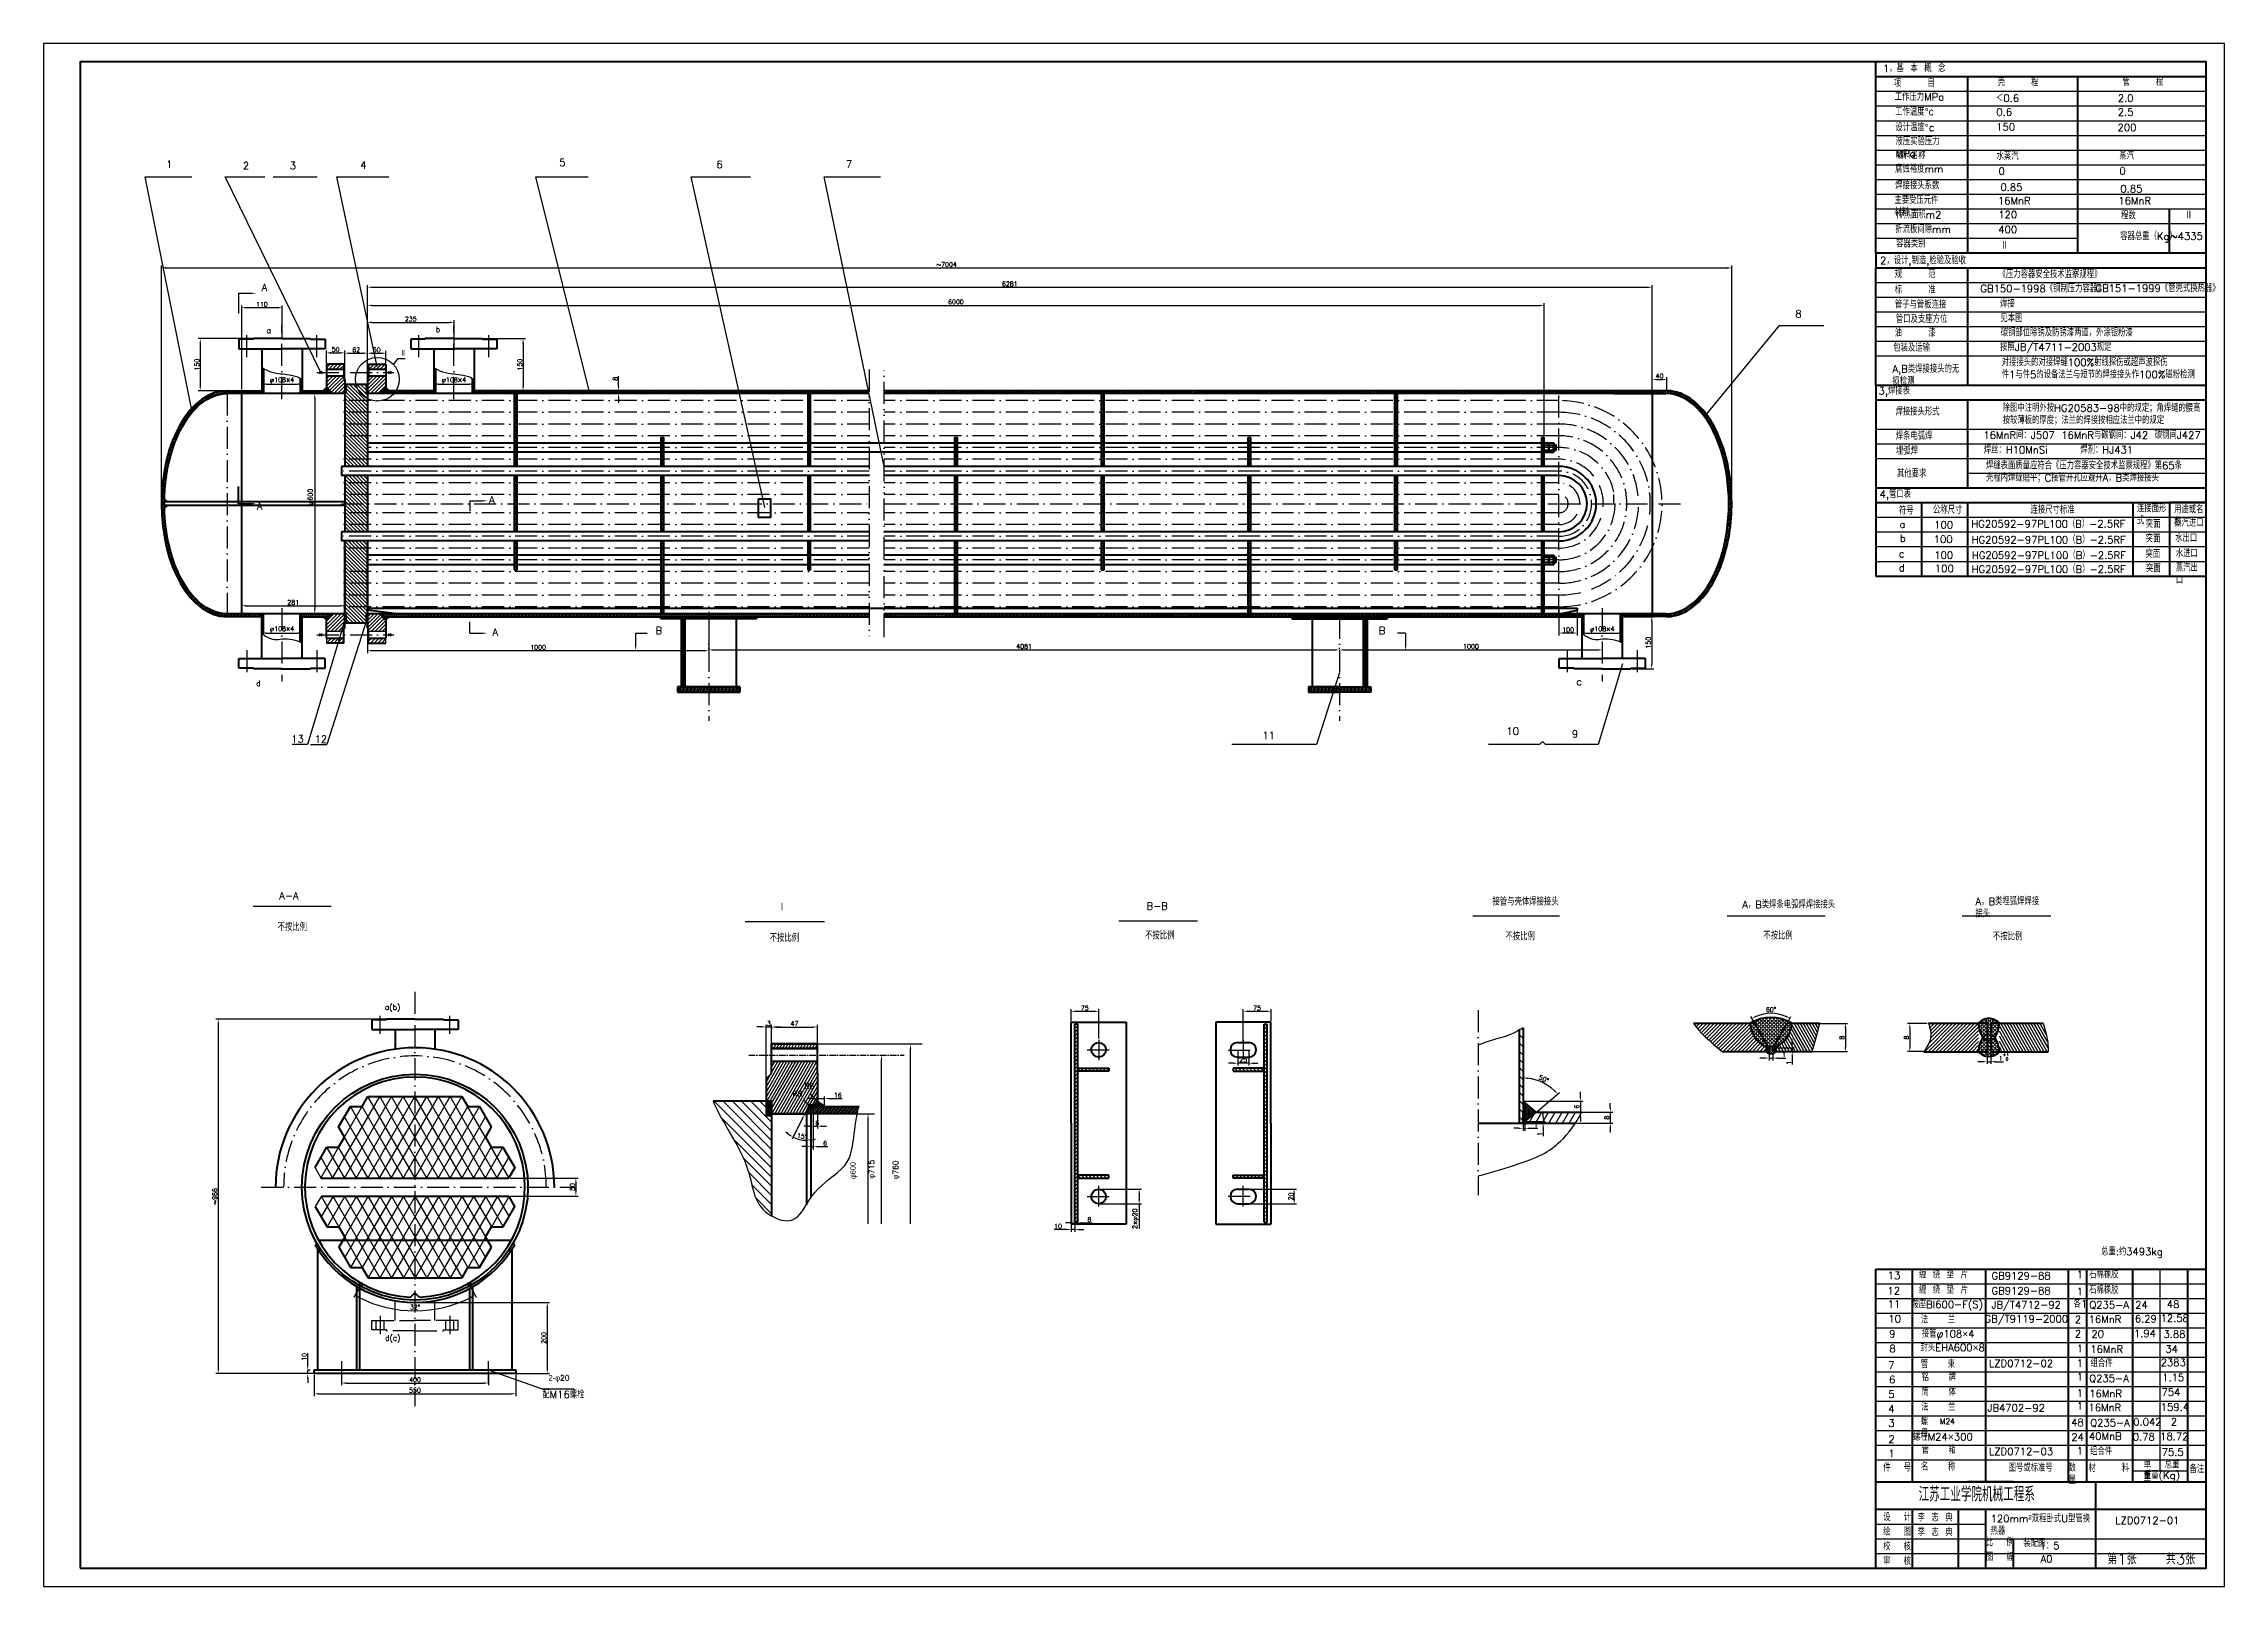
# Model space of a CAD drawing. Header units: millimetres. Extents: x 0 to 5458, y 0 to 841.
# Drawn here: x 0 to 1189, y 0 to 841 of the extents above; entities outside this region: 8.
import ezdxf

# ---------------------------------------------------------------- set-up
doc = ezdxf.new("R2010")
doc.units = ezdxf.units.MM
doc.header["$PDMODE"] = 34
for name, pattern in [('ACAD_ISO02W100', [15, 12, -3]), ('ACAD_ISO10W100', [18, 12, -3, 0, -3]), ('ACAD_ISO12W100', [21, 12, -3, 0, -3, 0, -3])]:
    doc.linetypes.add(name, pattern=pattern)
doc.layers.get('0').update_dxf_attribs({"lineweight": 25})
doc.layers.get('Defpoints').update_dxf_attribs({"lineweight": 25})
for name, color, linetype, lineweight in [('实线', 7, 'Continuous', 50), ('断开线', 220, 'ACAD_ISO12W100', 25), ('标注（用细实线）', 3, 'Continuous', 25), ('点化线', 10, 'ACAD_ISO10W100', 25), ('细实线', 2, 'Continuous', 25), ('虚线', 170, 'ACAD_ISO02W100', 25)]:
    doc.layers.add(name, color=color, linetype=linetype, lineweight=lineweight)
doc.styles.get("Standard").update_dxf_attribs({"font": 'txt', "bigfont": 'gbcbig.shx'})
doc.styles.add('标注', font='txt.shx', dxfattribs={"height": 3, "bigfont": 'gbcbig.shx'})
doc.styles.add('标题拦的大字', font='txt.shx', dxfattribs={"height": 8, "bigfont": 'gbcbig.shx'})
doc.styles.add('标题栏', font='txt.shx', dxfattribs={"height": 4, "bigfont": 'gbcbig.shx'})
doc.styles.add('标题烂中等字体', font='txt.shx', dxfattribs={"height": 6, "bigfont": 'gbcbig.shx'})
doc.dimstyles.new('ISO-25', dxfattribs={"dimtxt": 2.5, "dimasz": 2.5, "dimexe": 1.25, "dimexo": 0.625, "dimtad": 1, "dimtxsty": 'Standard', "dimcen": 2.5, "dimadec": 0, "dimazin": 0, "dimtfac": 1, "dimtmove": 0, "dimatfit": 3, "dimfxl": 0, "dimarcsym": 0})
pattern_1 = [(45, (0, 0), (-0.4939141, 0.4939141), [0.508, -0.1905]), (135, (0, 0), (-0.4939141, -0.4939141), [0.508, -0.1905])]
pattern_2 = [(45, (0, 0), (-0.9878282, 0.9878282), [1.016, -0.381]), (135, (0, 0), (-0.9878282, -0.9878282), [1.016, -0.381])]
pattern_3 = [(135, (160, 1e-13), (-0.5, -0.5), [])]
pattern_4 = [(135, (320, 1e-13), (-0.5, -0.5), [])]
pattern_5 = [(135, (480, 1e-13), (-0.5, -0.5), [])]
pattern_6 = [(135, (480, -1e-13), (-0.5, -0.5), [])]
pattern_7 = [(135, (26, 0), (-0.25, -0.25), [])]
pattern_8 = [(45, (344.0195, 0), (-0.5, 0.5), [])]

msp = doc.modelspace()

# ---------------------------------------------------------------- texts
at = {"layer": '标注（用细实线）', "attachment_point": 1}
for s, insert, char_height, width, style in [('1，基 本 概 念', (1002.802, 829.517), 4, 66.43695, '标题栏'), ('项    目', (1008.826, 821.324), 4, 30.95928, '标题栏'), ('壳    程', (1065.342, 821.976), 4, 30.79375, '标题栏'), ('管    程', (1133.369, 822.171), 4, 35.13517, '标题栏'), ('工作压力MPa', (1009.284, 813.946), 4, 32.03044, '标题栏'), ('＜0.6', (1064.518, 813.226), 4, 34.3744, '标题栏'), ('2.0', (1130.907, 813.289), 4, 34.71098, '标题栏'), ('工作温度{\\fArial|b0|i0|c0|p32;°\\fProxy 2|b0|i0|c0|p11;c}', (1009.516, 805.83), 4, 34.35149, '标题栏'), ('设计温度{\\fArial|b0|i0|c0|p32;°}c', (1009.606, 797.273), 4, 28.63231, '标题栏'), ('0.6', (1064.679, 805.709), 4, 27.60251, '标题栏'), ('150', (1064.587, 797.572), 4, 21.89617, '标题栏'), ('200', (1130.732, 797.316), 4, 32.24646, '标题栏'), ('2.5', (1130.855, 805.691), 4, 25.19514, '标题栏'), ('液压实验压力MPa', (1009.699, 789.68), 4, 30.50421, '标题栏'), ('1', (66.825, 777.227), 4, 31.6739, '标题栏'), ('2', (108.618, 776.476), 4, 31.6739, '标题栏'), ('3', (134.165, 776.476), 4, 31.6739, '标题栏'), ('4', (172.676, 776.808), 4, 31.6739, '标题栏'), ('5', (281.082, 778.211), 4, 31.6739, '标题栏'), ('6', (366.826, 777.109), 4, 31.6739, '标题栏'), ('7', (437.416, 777.334), 4, 31.6739, '标题栏'), ('腐蚀裕度mm', (1009.502, 774.686), 4, 30.79612, '标题栏'), ('物料名称', (1010.088, 782.108), 4, 32.4016, '标题栏'), ('水蒸汽', (1064.799, 781.645), 4, 37.69689, '标题栏'), ('0', (1065.869, 773.45), 4, 32.93373, '标题栏'), ('蒸汽', (1131.755, 781.917), 4, 28.71495, '标题栏'), ('0', (1131.756, 773.584), 4, 34.15856, '标题栏'), ('焊接接头系数', (1009.56, 765.674), 4, 31.08802, '标题栏'), ('0.85', (1066.903, 764.73), 4, 28.75376, '标题栏'), ('0.85', (1132.283, 763.875), 4, 28.75376, '标题栏'), ('主要受压元件材料', (1009.117, 757.712), 4, 26.12561, '标题栏'), ('传热面积m2', (1010.134, 749.692), 4, 29.04469, '标题栏'), ('16MnR', (1065.521, 757.339), 4, 14.4017, '标题栏'), ('120', (1065.725, 749.766), 4, 32.10226, '标题栏'), ('16MnR', (1131.228, 757.339), 4, 14.4017, '标题栏'), ('程数', (1132.637, 749.253), 4, 36.82061, '标题栏'), ('Ⅱ', (1167.566, 749.457), 4, 28.72309, '标题栏'), ('折流板间隙mm', (1009.59, 741.817), 4, 31.81779, '标题栏'), ('400', (1065.725, 741.701), 4, 36.98331, '标题栏'), ('容器总重（Kg）', (1132.207, 738.002), 4, 40.04031, '标题栏'), ('~4335', (1159.441, 738.062), 4, 17.30721, '标题栏'), ('容器类别', (1010.028, 733.942), 4, 24.08228, '标题栏'), ('Ⅱ', (1067.039, 732.885), 4, 28.72309, '标题栏'), ('2，设计,制造,检验及验收', (1001.286, 724.781), 4, 93.78886, '标题栏'), ('规    范', (1009.243, 717.346), 4, 21.36257, '标题栏'), ('《压力容器安全技术监察规程》', (1065.928, 717.256), 4, 97.24546, '标题栏'), ('A', (118.857, 710.144), 4, 31.6739, '标题栏'), ('标    准', (1009.272, 708.67), 4, 22.62533, '标题栏'), ('GB150-1998《钢制压力容器》', (1055.969, 709.466), 4, 63.85887, '标题栏'), ('焊接', (1066.73, 701.196), 4, 51.81926, '标题栏'), ('GB151-1999《管壳式换热器》', (1118.715, 709.632), 4, 63.85887, '标题栏'), ('8', (955.064, 695.675), 4, 12.35729, '标题栏'), ('管子与管板连接', (1009.374, 700.679), 4, 33.20854, '标题栏'), ('管口及支座方位', (1009.901, 692.854), 4, 31.92838, '标题栏'), ('见本图', (1066.896, 693.256), 4, 48.177, '标题栏'), ('油    漆', (1009.27, 685.255), 4, 27.33491, '标题栏'), ('按照JB/T4711-2003规定', (1066.73, 677.542), 4, 96.51958, '标题栏'), ('碳钢部位除锈及防锈漆两道，外涂银粉漆', (1067.062, 685.482), 4, 79.30167, '标题栏'), ('Ⅱ', (194.559, 673.597), 3, 6.76134, '标注'), ('A,B类焊接接头的无损检测', (1008.017, 665.647), 4, 39.628, '标题栏'), ('包装及运输', (1008.487, 677.191), 4, 26.35597, '标题栏'), ('对接接头的对接焊缝100%射线探伤或超声波探伤\\P件1与件5的设备法兰与短节的焊接接头作100%磁粉检测', (1067.595, 669.262), 4, 128.92136, '标题栏'), ('3,焊接表', (1000.442, 653.689), 4, 51.42671, '标题栏'), ('焊接接头形式', (1009.711, 642.328), 4, 41.60649, '标题栏'), ('除图中注明外按HG20583-98中的规定；角焊缝的腰高按较薄板的厚度；法兰的焊接按相应法兰中的规定', (1068.137, 644.366), 4, 110.86302, '标题栏'), ('焊条电弧焊', (1009.839, 629.117), 4, 29.3335, '标题栏'), ('埋弧焊', (1009.933, 620.944), 4, 26.04288, '标题栏'), ('焊丝：H10MnSi     焊剂：HJ431', (1057.811, 621.566), 4, 118.69109, '标题栏'), ('16MnR间：J507 16MnR与碳钢间：J42 碳钢间J427', (1057.637, 629.601), 4, 123.54877, '标题栏'), ('其他要求', (1010.489, 608.568), 4, 27.45315, '标题栏'), ('焊缝表面质量应符合《压力容器安全技术监察规程》第65条\\P壳程内焊缝磨平；C接管开孔应避开A，B类焊接接头', (1059.011, 613.005), 4, 114.01071, '标题栏'), ('4,管口表', (1001.027, 597.399), 4, 52.25558, '标题栏'), ('A', (116.197, 590.936), 4, 18.44548, '标题栏'), ('A', (242.839, 594.233), 4, 18.44548, '标题栏'), ('符号', (1011.573, 588.383), 4, 23.08955, '标题栏'), ('公称尺寸', (1030.125, 588.769), 4, 22.49664, '标题栏'), ('连接尺寸标准', (1083.302, 588.828), 4, 46.51125, '标题栏'), ('连接面形式', (1141.318, 589.616), 4, 18.20423, '标题栏'), ('用途或名称', (1161.611, 589.026), 4, 17.48358, '标题栏'), ('a', (1011.834, 580.977), 4, 12.16571, '标题栏'), ('b', (1012.034, 573.375), 4, 11.8852, '标题栏'), ('100', (1030.539, 572.788), 4, 12.80469, '标题栏'), ('100', (1030.777, 580.686), 4, 12.80469, '标题栏'), ('HG20592-97PL100（B）-2.5RF', (1051.067, 581.203), 4, 87.53279, '标题栏'), ('HG20592-97PL100（B）-2.5RF', (1051.238, 572.551), 4, 90.72654, '标题栏'), ('突面', (1146.119, 581.088), 4, 14.67008, '标题栏'), ('突面', (1146.119, 573.093), 4, 14.67008, '标题栏'), ('蒸汽进口', (1161.653, 581.734), 4, 16.12283, '标题栏'), ('水出口', (1162.19, 573.392), 4, 15.46307, '标题栏'), ('c', (1011.544, 564.902), 4, 9.27625, '标题栏'), ('100', (1030.856, 564.181), 4, 12.80469, '标题栏'), ('HG20592-97PL100（B）-2.5RF', (1051.324, 564.07), 4, 90.80907, '标题栏'), ('突面', (1145.985, 564.699), 4, 14.67008, '标题栏'), ('水进口', (1162.551, 565.008), 4, 14.66034, '标题栏'), ('d', (1011.529, 557.312), 4, 10.00095, '标题栏'), ('100', (1031.134, 556.926), 4, 12.80469, '标题栏'), ('HG20592-97PL100（B）-2.5RF', (1051.246, 556.492), 4, 92.402, '标题栏'), ('突面', (1146.252, 556.904), 4, 14.67008, '标题栏'), ('蒸汽出口', (1162.551, 557.316), 4, 14.34393, '标题栏'), ('A', (244.698, 522.212), 4, 18.44548, '标题栏'), ('B', (333.598, 523.011), 4, 14.00201, '标题栏'), ('B', (727.908, 523.011), 4, 14.00201, '标题栏'), ('11', (664.542, 465.922), 4, 6.31074, '标题栏'), ('10', (797.538, 468.236), 4, 13.16271, '标题栏'), ('9        ', (833.192, 466.699), 4, 57.02431, '标题栏'), ('A-A', (128.391, 378.469), 4, 80.26832, '标题栏'), ('Ⅰ', (400.516, 372.221), 4, 102.20901, '标题栏'), ('B-B', (601.316, 372.883), 4, 33.96671, '标题栏'), ('接管与壳体焊接接头', (789.971, 375.225), 4, 48.32876, '标题栏'), ('A，B类焊条电弧焊焊接接头', (926.088, 373.693), 4, 53.60062, '标题栏'), ('A，B类埋弧焊焊接接头', (1053.292, 375.418), 4, 35.69781, '标题栏'), ('不按比例', (127.555, 361.347), 4, 92.39218, '标题栏'), ('不按比例', (600.532, 356.75), 4, 92.39218, '标题栏'), ('不按比例', (797.039, 356.269), 4, 92.39218, '标题栏'), ('不按比例', (937.611, 356.725), 4, 92.39218, '标题栏'), ('不按比例', (1062.831, 356.268), 4, 92.39218, '标题栏'), ('不按比例', (395.92, 355.42), 4, 92.39218, '标题栏'), ('总重:约3493kg', (1121.783, 184.504), 4, 52.57709, '标题栏'), ('13', (1005.464, 171.489), 4, 13.41708, '标题栏'), ('缠 绕 垫 片', (1022.472, 171.966), 4, 37.38894, '标题栏'), ('GB9129-88', (1062.042, 171.339), 4, 33.15977, '标题栏'), ('1', (1108.543, 172.01), 4, 8.39346, '标题栏'), ('石棉橡胶', (1115.259, 172), 4, 23.35506, '标题栏'), ('鞍座BI600-F(S)', (1018.344, 155.715), 4, 44.29701, '标题栏'), ('缠 绕 垫 片', (1022.472, 163.661), 4, 37.38894, '标题栏'), ('JB/T4712-92', (1061.97, 155.508), 4, 32.62431, '标题栏'), ('GB9129-88', (1062.042, 163.191), 4, 33.15977, '标题栏'), ('各1', (1106.759, 156.07), 4, 8.11426, '标题栏'), ('1', (1108.543, 162.714), 4, 8.39346, '标题栏'), ('石棉橡胶', (1115.259, 163.515), 4, 23.35506, '标题栏'), ('Q235-A', (1115.385, 155.427), 4, 16.29048, '标题栏'), ('24', (1140.411, 155.459), 4, 12.61491, '标题栏'), ('48', (1157.608, 155.788), 4, 10.45083, '标题栏'), ('10', (1005.828, 147.89), 4, 10.85931, '标题栏'), ('法   兰', (1023.526, 147.37), 4, 45.73249, '标题栏'), ('GB/T9119-2000', (1058.215, 147.842), 4, 45.13283, '标题栏'), ('2', (1107.495, 147.534), 4, 4.72102, '标题栏'), ('16MnR', (1114.992, 147.586), 4, 14.4017, '标题栏'), ('12.58', (1154.234, 148.227), 4, 14.45329, '标题栏'), ('9', (1006.202, 139.719), 4, 9.68512, '标题栏'), ('8', (1006.332, 131.588), 4, 10.954, '标题栏'), ('封头EHA600{\\fArial|b0|i0|c0|p32;×}8', (1023.316, 132.175), 4, 44.63279, '标题栏'), ('接管{\\F|c134;φ}108{\\fArial|b0|i0|c0|p32;×}4', (1024.01, 139.664), 4, 38.88113, '标题栏'), ('2', (1107.495, 139.721), 4, 4.72102, '标题栏'), ('1', (1108.543, 131.72), 4, 8.39346, '标题栏'), ('16MnR', (1115.925, 131.279), 4, 14.4017, '标题栏'), ('20', (1116.508, 139.562), 4, 11.03571, '标题栏'), ('1.94', (1139.678, 139.926), 4, 12.74831, '标题栏'), ('3.88', (1155.771, 139.535), 4, 11.83363, '标题栏'), ('34', (1156.847, 131.396), 4, 9.221, '标题栏'), ('   7', (995.065, 122.592), 4, 20, '标题栏'), ('管   束', (1023.431, 123.096), 4, 46.47332, '标题栏'), ('LZD0712-02', (1060.651, 123.582), 4, 28.71918, '标题栏'), ('1', (1108.543, 123.671), 4, 8.39346, '标题栏'), ('组合件', (1116.055, 123.647), 4, 18.34503, '标题栏'), ('2383', (1154.256, 124.047), 4, 12.28415, '标题栏'), ('{\\fArial|b0|i0|c0|p32;2-\\fSymusic|b0|i0|c161|p2;φ}20', (275.268, 115.189), 3, 35.50699, '标注'), ('  6', (999.044, 114.702), 4, 16.02044, '标题栏'), ('铭   牌', (1023.891, 115.971), 4, 43.02233, '标题栏'), ('筒   体', (1023.92, 108.043), 4, 43.20412, '标题栏'), ('1', (1108.543, 116.197), 4, 8.39346, '标题栏'), ('1', (1108.543, 107.316), 4, 8.39346, '标题栏'), ('Q235-A', (1115.319, 115.38), 4, 16.29048, '标题栏'), ('16MnR', (1115.334, 107.084), 4, 14.4017, '标题栏'), ('754', (1154.698, 107.871), 4, 12.82496, '标题栏'), ('1.15', (1155.091, 115.924), 4, 12.43867, '标题栏'), ('配M16螺栓', (271.901, 106.587), 4, 24.82799, '标题栏'), ('   5', (995.065, 106.702), 4, 20, '标题栏'), ('   4', (995.065, 98.787), 4, 20, '标题栏'), ('法   兰', (1023.676, 99.737), 4, 44.10081, '标题栏'), ('JB4702-92', (1059.784, 99.279), 4, 35.41749, '标题栏'), ('1', (1108.543, 100.416), 4, 8.39346, '标题栏'), ('16MnR', (1114.909, 99.485), 4, 14.4017, '标题栏'), ('159.4', (1154.286, 99.733), 4, 13.41116, '标题栏'), ('   3   ', (995.065, 91.03), 4, 20, '标题栏'), ('螺柱M24{\\fArial|b0|i0|c0|p32;×}300', (1019.255, 83.531), 4, 38.63915, '标题栏'), ('螺 母', (1023.413, 91.932), 4, 9.38261, '标题栏'), ('M24', (1033.848, 91.488), 3, 44.91598, '标注'), ('48', (1105.411, 91.409), 4, 8.39346, '标题栏'), ('24', (1105.553, 83.398), 4, 8.28072, '标题栏'), ('40MnB', (1115.163, 83.856), 4, 16.86357, '标题栏'), ('Q235-A', (1115.834, 91.185), 4, 16.29048, '标题栏'), ('0.78', (1139.02, 83.571), 4, 14.17622, '标题栏'), ('0.042', (1139.297, 91.629), 4, 14.70309, '标题栏'), ('18.72', (1153.965, 83.771), 4, 14.45087, '标题栏'), ('2', (1159.834, 91.784), 4, 12.26716, '标题栏'), ('   2', (995.065, 82.218), 4, 20, '标题栏'), ('   1', (995.065, 74.475), 4, 20, '标题栏'), ('管   箱', (1023.863, 76.442), 4, 37.35248, '标题栏'), ('LZD0712-03', (1060.651, 75.582), 4, 28.71918, '标题栏'), ('1', (1108.543, 75.888), 4, 8.39346, '标题栏'), ('组合件', (1115.764, 75.639), 4, 18.34503, '标题栏'), ('75.5', (1154.814, 75.216), 4, 7.24958, '标题栏'), ('件  号', (1002.98, 66.702), 4, 16.02044, '标题栏'), ('名   称', (1023.591, 67.176), 4, 40.10816, '标题栏'), ('图号或标准号', (1071.398, 66.631), 4, 26.57096, '标题栏'), ('数 量', (1104.027, 66.567), 4, 10.48022, '标题栏'), ('材    料', (1114.895, 66.476), 4, 22.50329, '标题栏'), ('单重', (1144.923, 68.253), 4, 7.42143, '标题栏'), ('重量({\\F|c134;Kg})', (1145.142, 62.555), 4, 25.21535, '标题栏'), ('总重', (1156.498, 68.392), 4, 8.24098, '标题栏'), ('备注', (1169.977, 65.932), 4, 8.60839, '标题栏'), ('    江苏工业学院机械工程系', (993.78, 54.268), 8, 120, '标题拦的大字'), ('设  计', (1002.98, 39.702), 4, 16.02044, '标题栏'), ('李 志 典', (1021.71, 39.469), 4, 19.53456, '标题栏'), ('120mm{\\fArial|b0|i0|c0|p32;²}双程卧式U型管换热器\\P     装配图', (1061.564, 38.923), 4, 56.35007, '标题栏'), (' LZD0712-01', (1125.928, 38), 4, 53.0718, '标题栏'), ('校  核', (1002.98, 23.702), 4, 16.02044, '标题栏'), ('绘  图', (1002.98, 31.702), 4, 16.02044, '标题栏'), ('李 志 典', (1021.71, 31.445), 4, 19.53456, '标题栏'), ('比  例', (1059, 26), 4, 15, '标题栏'), ('1：5', (1088.23, 24.189), 4, 19.5282, '标题栏'), ('审  核', (1002.98, 15.702), 4, 16.02044, '标题栏'), ('图  幅', (1059, 18), 4, 15, '标题栏'), ('A0', (1088.769, 16.968), 4, 14.24155, '标题栏'), ('第1张   共3张', (1125.188, 18), 6, 53.81185, '标题烂中等字体')]:
    msp.add_mtext(s, dxfattribs=dict(at, insert=insert, char_height=char_height, width=width, style=style))
at = {"layer": '标注（用细实线）', "ltscale": 0.3, "attachment_point": 1}
for s, insert, char_height, width, style in [('a', (121.527, 686.09), 3, 8.43481, '标注'), ('b', (213.811, 686.632), 3, 24.4819, '标注'), ('d', (115.861, 493.765), 3, 38.29512, '标注'), ('c', (835.647, 495.225), 4, 18.5443, '标题栏'), ('a(b)', (186.047, 317.25), 3, 58.90023, '标注'), ('R8', (414.844, 274.299), 3, 6.50874, '标注'), ('R8', (408.333, 270.026), 3, 6.50874, '标注'), ('d(c)', (186.184, 136.931), 3, 16.27665, '标注')]:
    msp.add_mtext(s, dxfattribs=dict(at, insert=insert, char_height=char_height, width=width, style=style))
at = {"layer": '标注（用细实线）', "ltscale": 0.3, "insert": (1068.812, 288.713), "char_height": 2.5, "attachment_point": 5}
msp.add_mtext('1{\\H0.6978x;\\S+1^  0;}', dxfattribs=at)
at = {"layer": '标注（用细实线）', "char_height": 4, "attachment_point": 1, "style": '标题栏'}
for s, insert in [('12', (1005.313, 163.167)), ('11', (1005.464, 155.868)), ('6.29', (1140.173, 147.921))]:
    msp.add_mtext(s, dxfattribs=dict(at, insert=insert))
at = {"layer": '细实线', "char_height": 4, "width": 31.6739, "attachment_point": 1, "style": '标题栏'}
for s, insert in [('13', (134.974, 463.931)), ('12', (147.727, 463.888))]:
    msp.add_mtext(s, dxfattribs=dict(at, insert=insert))
at = {"layer": '细实线', "ltscale": 0.3, "char_height": 3, "width": 33.80127, "attachment_point": 1, "rotation": 90, "style": '标注'}
for s, insert in [('{\\fSymusic|b0|i0|c161|p2;φ\\Fsymusic.shx|c0;600}', (439.754, 222.024)), ('{\\fSymusic|b0|i0|c161|p2;φ}715', (449.836, 222.177)), ('{\\fSymusic|b0|i0|c161|p2;φ}760', (462.972, 221.872))]:
    msp.add_mtext(s, dxfattribs=dict(at, insert=insert))

# ---------------------------------------------------------------- blocks, each defined once
blk = doc.blocks.new('*D1')
at = {"layer": 'Defpoints', "color": 0, "ltscale": 0.3}
for p in [(114.4, 680.2), (85.4, 651.8), (114.4, 651.8)]:
    blk.add_point(p, dxfattribs=at)
at = {"layer": '标注（用细实线）', "color": 0, "lineweight": -2, "ltscale": 0.3}
for p, q in [((113.7, 680.2), (84.2, 680.2)), ((85.4, 677.7), (85.4, 654.3)), ((113.7, 651.8), (84.2, 651.8))]:
    blk.add_line(p, q, dxfattribs=at)
at = {"layer": '标注（用细实线）', "color": 0, "ltscale": 0.3}
for points in [[(85, 677.7), (85.8, 677.7), (85.4, 680.2)], [(85, 654.3), (85.8, 654.3), (85.4, 651.8)]]:
    blk.add_solid(points, dxfattribs=at)
at = {"layer": '标注（用细实线）', "color": 0, "ltscale": 0.3, "insert": (83.6, 666), "char_height": 2.5, "attachment_point": 5, "rotation": 90}
blk.add_mtext('150', dxfattribs=at)
blk = doc.blocks.new('*D2')
at = {"layer": 'Defpoints', "color": 0, "ltscale": 0.3}
for p in [(130, 697.1), (130, 680.2), (108, 651.8)]:
    blk.add_point(p, dxfattribs=at)
at = {"layer": '标注（用细实线）', "color": 0, "lineweight": -2, "ltscale": 0.3}
for p, q in [((108, 652.4), (108, 698.3)), ((110.5, 697.1), (127.5, 697.1)), ((130, 680.8), (130, 698.3))]:
    blk.add_line(p, q, dxfattribs=at)
at = {"layer": '标注（用细实线）', "color": 0, "ltscale": 0.3}
for points in [[(110.5, 697.5), (110.5, 696.6), (108, 697.1)], [(127.5, 697.5), (127.5, 696.6), (130, 697.1)]]:
    blk.add_solid(points, dxfattribs=at)
at = {"layer": '标注（用细实线）', "color": 0, "ltscale": 0.3, "insert": (119, 698.9), "char_height": 2.5, "attachment_point": 5}
blk.add_mtext('110', dxfattribs=at)
blk = doc.blocks.new('*D3')
at = {"layer": 'Defpoints', "color": 0, "ltscale": 0.3}
for p in [(154.2, 666.2), (164.2, 672.4), (164.2, 657.8)]:
    blk.add_point(p, dxfattribs=at)
at = {"layer": '标注（用细实线）', "color": 0, "lineweight": -2, "ltscale": 0.3}
for p, q in [((154.2, 666.8), (154.2, 673.7)), ((156.7, 672.4), (161.7, 672.4)), ((164.2, 658.4), (164.2, 673.7))]:
    blk.add_line(p, q, dxfattribs=at)
at = {"layer": '标注（用细实线）', "color": 0, "ltscale": 0.3}
for points in [[(156.7, 672.9), (156.7, 672), (154.2, 672.4)], [(161.7, 672.9), (161.7, 672), (164.2, 672.4)]]:
    blk.add_solid(points, dxfattribs=at)
at = {"layer": '标注（用细实线）', "color": 0, "ltscale": 0.3, "insert": (159.2, 674.3), "char_height": 2.5, "attachment_point": 5}
blk.add_mtext('50', dxfattribs=at)
blk = doc.blocks.new('*D4')
at = {"layer": 'Defpoints', "color": 0, "ltscale": 0.3}
for p in [(176.6, 672.2), (164.2, 655.2), (176.6, 655.2)]:
    blk.add_point(p, dxfattribs=at)
at = {"layer": '标注（用细实线）', "color": 0, "lineweight": -2, "ltscale": 0.3}
for p, q in [((164.2, 655.8), (164.2, 673.5)), ((166.7, 672.2), (174.1, 672.2)), ((176.6, 655.8), (176.6, 673.5))]:
    blk.add_line(p, q, dxfattribs=at)
at = {"layer": '标注（用细实线）', "color": 0, "ltscale": 0.3}
for points in [[(166.7, 672.7), (166.7, 671.8), (164.2, 672.2)], [(174.1, 672.7), (174.1, 671.8), (176.6, 672.2)]]:
    blk.add_solid(points, dxfattribs=at)
at = {"layer": '标注（用细实线）', "color": 0, "ltscale": 0.3, "insert": (170.4, 674.1), "char_height": 2.5, "attachment_point": 5}
blk.add_mtext('62', dxfattribs=at)
blk = doc.blocks.new('*D5')
at = {"layer": 'Defpoints', "color": 0, "ltscale": 0.3}
for p in [(176.6, 672.2), (186.6, 672.2), (186.6, 666.2)]:
    blk.add_point(p, dxfattribs=at)
at = {"layer": '标注（用细实线）', "color": 0, "lineweight": -2, "ltscale": 0.3}
for p, q in [((176.6, 672.9), (176.6, 673.5)), ((179.1, 672.2), (184.1, 672.2)), ((186.6, 666.8), (186.6, 673.5))]:
    blk.add_line(p, q, dxfattribs=at)
at = {"layer": '标注（用细实线）', "color": 0, "ltscale": 0.3}
for points in [[(179.1, 672.7), (179.1, 671.8), (176.6, 672.2)], [(184.1, 672.7), (184.1, 671.8), (186.6, 672.2)]]:
    blk.add_solid(points, dxfattribs=at)
at = {"layer": '标注（用细实线）', "color": 0, "ltscale": 0.3, "insert": (181.6, 674.1), "char_height": 2.5, "attachment_point": 5}
blk.add_mtext('50', dxfattribs=at)
blk = doc.blocks.new('*D6')
at = {"layer": 'Defpoints', "color": 0, "ltscale": 0.3}
for p in [(223.8, 689), (176.6, 672.9), (223.8, 672.9)]:
    blk.add_point(p, dxfattribs=at)
at = {"layer": '标注（用细实线）', "color": 0, "lineweight": -2, "ltscale": 0.3}
for p, q in [((176.6, 673.5), (176.6, 690.3)), ((223.8, 673.5), (223.8, 690.3)), ((179.1, 689), (221.3, 689))]:
    blk.add_line(p, q, dxfattribs=at)
at = {"layer": '标注（用细实线）', "color": 0, "ltscale": 0.3}
for points in [[(179.1, 689.5), (179.1, 688.6), (176.6, 689)], [(221.3, 689.5), (221.3, 688.6), (223.8, 689)]]:
    blk.add_solid(points, dxfattribs=at)
at = {"layer": '标注（用细实线）', "color": 0, "ltscale": 0.3, "insert": (200.2, 690.9), "char_height": 2.5, "attachment_point": 5}
blk.add_mtext('235', dxfattribs=at)
blk = doc.blocks.new('*D7')
at = {"layer": 'Defpoints', "color": 0, "ltscale": 0.3}
for p in [(239.3, 680.2), (255.7, 651.8), (261.4, 651.8)]:
    blk.add_point(p, dxfattribs=at)
at = {"layer": '标注（用细实线）', "color": 0, "lineweight": -2, "ltscale": 0.3}
for p, q in [((239.9, 680.2), (262.7, 680.2)), ((261.4, 677.7), (261.4, 654.3)), ((256.3, 651.8), (262.7, 651.8))]:
    blk.add_line(p, q, dxfattribs=at)
at = {"layer": '标注（用细实线）', "color": 0, "ltscale": 0.3}
for points in [[(261, 677.7), (261.8, 677.7), (261.4, 680.2)], [(261, 654.3), (261.8, 654.3), (261.4, 651.8)]]:
    blk.add_solid(points, dxfattribs=at)
at = {"layer": '标注（用细实线）', "color": 0, "ltscale": 0.3, "insert": (259.6, 666), "char_height": 2.5, "attachment_point": 5, "rotation": 90}
blk.add_mtext('150', dxfattribs=at)
blk = doc.blocks.new('*D8')
at = {"layer": 'Defpoints', "color": 0, "ltscale": 0.3}
for p in [(141, 655.4), (119, 651.8), (141, 651.8)]:
    blk.add_point(p, dxfattribs=at)
at = {"layer": '标注（用细实线）', "color": 0, "lineweight": -2, "ltscale": 0.3}
for p, q in [((119, 652.4), (119, 656.6)), ((121.5, 655.4), (138.5, 655.4)), ((141, 652.4), (141, 656.6))]:
    blk.add_line(p, q, dxfattribs=at)
at = {"layer": '标注（用细实线）', "color": 0, "ltscale": 0.3}
for points in [[(121.5, 655.8), (121.5, 655), (119, 655.4)], [(138.5, 655.8), (138.5, 655), (141, 655.4)]]:
    blk.add_solid(points, dxfattribs=at)
at = {"layer": '标注（用细实线）', "color": 0, "ltscale": 0.3, "insert": (130, 657.3), "char_height": 2.5, "attachment_point": 5}
blk.add_mtext('φ108×4', dxfattribs=at)
blk = doc.blocks.new('*D9')
at = {"layer": 'Defpoints', "color": 0, "ltscale": 0.3}
for p in [(313.1, 651.8), (313.1, 650.2), (313.5, 651.8)]:
    blk.add_point(p, dxfattribs=at)
at = {"layer": '标注（用细实线）', "color": 0, "lineweight": -2, "ltscale": 0.3}
for p, q in [((313.5, 654.3), (313.5, 659.7)), ((313.5, 650.2), (313.5, 651.8)), ((313.5, 647.7), (313.5, 645.2)), ((313.7, 651.8), (314.8, 651.8)), ((313.7, 650.2), (314.8, 650.2))]:
    blk.add_line(p, q, dxfattribs=at)
at = {"layer": '标注（用细实线）', "color": 0, "ltscale": 0.3}
for points in [[(313.1, 654.3), (313.9, 654.3), (313.5, 651.8)], [(313.1, 647.7), (313.9, 647.7), (313.5, 650.2)]]:
    blk.add_solid(points, dxfattribs=at)
at = {"layer": '标注（用细实线）', "color": 0, "ltscale": 0.3, "insert": (311.6, 658.3), "char_height": 2.5, "attachment_point": 5, "rotation": 90}
blk.add_mtext('8', dxfattribs=at)
blk = doc.blocks.new('*D10')
at = {"layer": 'Defpoints', "color": 0, "ltscale": 0.3}
for p in [(818.2, 698.3), (176.6, 689.6), (818.2, 626.2)]:
    blk.add_point(p, dxfattribs=at)
at = {"layer": '标注（用细实线）', "color": 0, "lineweight": -2, "ltscale": 0.3}
for p, q in [((176.6, 690.2), (176.6, 699.6)), ((179.1, 698.3), (815.7, 698.3)), ((818.2, 626.8), (818.2, 699.6))]:
    blk.add_line(p, q, dxfattribs=at)
at = {"layer": '标注（用细实线）', "color": 0, "ltscale": 0.3}
for points in [[(179.1, 698.7), (179.1, 697.9), (176.6, 698.3)], [(815.7, 698.7), (815.7, 697.9), (818.2, 698.3)]]:
    blk.add_solid(points, dxfattribs=at)
at = {"layer": '标注（用细实线）', "color": 0, "ltscale": 0.3, "insert": (497.4, 700.2), "char_height": 2.5, "attachment_point": 5}
blk.add_mtext('6000', dxfattribs=at)
blk = doc.blocks.new('*D11')
at = {"layer": 'Defpoints', "color": 0, "ltscale": 0.3}
for p in [(877.1, 708.2), (176.6, 698.3), (877.1, 651.8)]:
    blk.add_point(p, dxfattribs=at)
at = {"layer": '标注（用细实线）', "color": 0, "lineweight": -2, "ltscale": 0.3}
for p, q in [((176.6, 698.9), (176.6, 709.4)), ((179.1, 708.2), (874.6, 708.2)), ((877.1, 652.4), (877.1, 709.4))]:
    blk.add_line(p, q, dxfattribs=at)
at = {"layer": '标注（用细实线）', "color": 0, "ltscale": 0.3}
for points in [[(179.1, 708.6), (179.1, 707.8), (176.6, 708.2)], [(874.6, 708.6), (874.6, 707.8), (877.1, 708.2)]]:
    blk.add_solid(points, dxfattribs=at)
at = {"layer": '标注（用细实线）', "color": 0, "ltscale": 0.3, "insert": (526.8, 710), "char_height": 2.5, "attachment_point": 5}
blk.add_mtext('6281', dxfattribs=at)
blk = doc.blocks.new('*D12')
at = {"layer": 'Defpoints', "color": 0, "ltscale": 0.3}
for p in [(920.4, 718.7), (64.2, 590.2), (920.4, 590.2)]:
    blk.add_point(p, dxfattribs=at)
at = {"layer": '标注（用细实线）', "color": 0, "lineweight": -2, "ltscale": 0.3}
for p, q in [((64.2, 590.8), (64.2, 720)), ((66.7, 718.7), (917.9, 718.7)), ((920.4, 590.8), (920.4, 720))]:
    blk.add_line(p, q, dxfattribs=at)
at = {"layer": '标注（用细实线）', "color": 0, "ltscale": 0.3}
for points in [[(66.7, 719.2), (66.7, 718.3), (64.2, 718.7)], [(917.9, 719.2), (917.9, 718.3), (920.4, 718.7)]]:
    blk.add_solid(points, dxfattribs=at)
at = {"layer": '标注（用细实线）', "color": 0, "ltscale": 0.3, "insert": (492.3, 720.6), "char_height": 2.5, "attachment_point": 5}
blk.add_mtext('~7004', dxfattribs=at)
blk = doc.blocks.new('*D13')
at = {"layer": 'Defpoints', "color": 0, "ltscale": 0.3}
for p in [(885.1, 657.9), (877.1, 651.8), (885.1, 651.8)]:
    blk.add_point(p, dxfattribs=at)
at = {"layer": '标注（用细实线）', "color": 0, "lineweight": -2, "ltscale": 0.3}
for p, q in [((877.1, 652.4), (877.1, 659.1)), ((879.6, 657.9), (882.6, 657.9)), ((885.1, 652.4), (885.1, 659.1))]:
    blk.add_line(p, q, dxfattribs=at)
at = {"layer": '标注（用细实线）', "color": 0, "ltscale": 0.3}
for points in [[(879.6, 658.3), (879.6, 657.5), (877.1, 657.9)], [(882.6, 658.3), (882.6, 657.5), (885.1, 657.9)]]:
    blk.add_solid(points, dxfattribs=at)
at = {"layer": '标注（用细实线）', "color": 0, "ltscale": 0.3, "insert": (881.1, 659.8), "char_height": 2.5, "attachment_point": 5}
blk.add_mtext('40', dxfattribs=at)
blk = doc.blocks.new('*D14')
at = {"layer": 'Defpoints', "color": 0, "ltscale": 0.3}
for p in [(860.8, 528.6), (865.4, 500.2), (876.8, 500.2)]:
    blk.add_point(p, dxfattribs=at)
at = {"layer": '标注（用细实线）', "color": 0, "lineweight": -2, "ltscale": 0.3}
for p, q in [((861.5, 528.6), (878, 528.6)), ((876.8, 526.1), (876.8, 502.7)), ((866.1, 500.2), (878, 500.2))]:
    blk.add_line(p, q, dxfattribs=at)
at = {"layer": '标注（用细实线）', "color": 0, "ltscale": 0.3}
for points in [[(876.3, 526.1), (877.2, 526.1), (876.8, 528.6)], [(876.3, 502.7), (877.2, 502.7), (876.8, 500.2)]]:
    blk.add_solid(points, dxfattribs=at)
at = {"layer": '标注（用细实线）', "color": 0, "ltscale": 0.3, "insert": (874.9, 514.4), "char_height": 2.5, "attachment_point": 5, "rotation": 90}
blk.add_mtext('150', dxfattribs=at)
blk = doc.blocks.new('*D15')
at = {"layer": 'Defpoints', "color": 0, "ltscale": 0.3}
for p in [(108, 530.2), (164.2, 534.6), (164.2, 530.2)]:
    blk.add_point(p, dxfattribs=at)
at = {"layer": '标注（用细实线）', "color": 0, "lineweight": -2, "ltscale": 0.3}
for p, q in [((108, 530.8), (108, 535.8)), ((164.2, 530.8), (164.2, 535.8)), ((110.5, 534.6), (161.7, 534.6))]:
    blk.add_line(p, q, dxfattribs=at)
at = {"layer": '标注（用细实线）', "color": 0, "ltscale": 0.3}
for points in [[(110.5, 535), (110.5, 534.1), (108, 534.6)], [(161.7, 535), (161.7, 534.1), (164.2, 534.6)]]:
    blk.add_solid(points, dxfattribs=at)
at = {"layer": '标注（用细实线）', "color": 0, "ltscale": 0.3, "insert": (136.1, 536.4), "char_height": 2.5, "attachment_point": 5}
blk.add_mtext('281', dxfattribs=at)
blk = doc.blocks.new('*D16')
at = {"layer": 'Defpoints', "color": 0, "ltscale": 0.3}
for p in [(176.6, 529.7), (362.6, 531.9), (362.6, 510.1)]:
    blk.add_point(p, dxfattribs=at)
at = {"layer": '标注（用细实线）', "color": 0, "lineweight": -2, "ltscale": 0.3}
for p, q in [((176.6, 529.1), (176.6, 508.8)), ((362.6, 531.3), (362.6, 508.8)), ((179.1, 510.1), (360.1, 510.1))]:
    blk.add_line(p, q, dxfattribs=at)
at = {"layer": '标注（用细实线）', "color": 0, "ltscale": 0.3}
for points in [[(179.1, 510.5), (179.1, 509.6), (176.6, 510.1)], [(360.1, 510.5), (360.1, 509.6), (362.6, 510.1)]]:
    blk.add_solid(points, dxfattribs=at)
at = {"layer": '标注（用细实线）', "color": 0, "ltscale": 0.3, "insert": (269.6, 511.9), "char_height": 2.5, "attachment_point": 5}
blk.add_mtext('1000', dxfattribs=at)
blk = doc.blocks.new('*D17')
at = {"layer": 'Defpoints', "color": 0, "ltscale": 0.3}
for p in [(706.5, 510.5), (849.9, 510.5), (849.9, 505.8)]:
    blk.add_point(p, dxfattribs=at)
at = {"layer": '标注（用细实线）', "color": 0, "lineweight": -2, "ltscale": 0.3}
for p, q in [((706.5, 511.1), (706.5, 511.7)), ((849.9, 506.4), (849.9, 511.7)), ((709, 510.5), (847.4, 510.5))]:
    blk.add_line(p, q, dxfattribs=at)
at = {"layer": '标注（用细实线）', "color": 0, "ltscale": 0.3}
for points in [[(709, 510.9), (709, 510.1), (706.5, 510.5)], [(847.4, 510.9), (847.4, 510.1), (849.9, 510.5)]]:
    blk.add_solid(points, dxfattribs=at)
at = {"layer": '标注（用细实线）', "color": 0, "ltscale": 0.3, "insert": (778.2, 512.4), "char_height": 2.5, "attachment_point": 5}
blk.add_mtext('1000', dxfattribs=at)
blk = doc.blocks.new('*D18')
at = {"layer": 'Defpoints', "color": 0, "ltscale": 0.3}
for p in [(202.5, 309.2), (95.2, 116), (202.5, 116)]:
    blk.add_point(p, dxfattribs=at)
at = {"layer": '标注（用细实线）', "color": 0, "lineweight": -2, "ltscale": 0.3}
for p, q in [((201.8, 309.2), (93.9, 309.2)), ((95.2, 306.7), (95.2, 118.5)), ((201.8, 116), (93.9, 116))]:
    blk.add_line(p, q, dxfattribs=at)
at = {"layer": '标注（用细实线）', "color": 0, "ltscale": 0.3}
for points in [[(94.8, 306.7), (95.6, 306.7), (95.2, 309.2)], [(94.8, 118.5), (95.6, 118.5), (95.2, 116)]]:
    blk.add_solid(points, dxfattribs=at)
at = {"layer": '标注（用细实线）', "color": 0, "ltscale": 0.3, "insert": (93.3, 212.6), "char_height": 2.5, "attachment_point": 5, "rotation": 90}
blk.add_mtext('~966', dxfattribs=at)
blk = doc.blocks.new('*D19')
at = {"layer": 'Defpoints', "color": 0, "ltscale": 0.3}
for p in [(143.6, 118), (144, 118), (144, 116)]:
    blk.add_point(p, dxfattribs=at)
at = {"layer": '标注（用细实线）', "color": 0, "lineweight": -2, "ltscale": 0.3}
for p, q in [((144, 120.5), (144, 127.2)), ((143.4, 116), (142.8, 116)), ((144, 116), (144, 118)), ((144, 113.5), (144, 111)), ((144.2, 118), (145.3, 118))]:
    blk.add_line(p, q, dxfattribs=at)
at = {"layer": '标注（用细实线）', "color": 0, "ltscale": 0.3}
for points in [[(143.6, 120.5), (144.4, 120.5), (144, 118)], [(143.6, 113.5), (144.4, 113.5), (144, 116)]]:
    blk.add_solid(points, dxfattribs=at)
at = {"layer": '标注（用细实线）', "color": 0, "ltscale": 0.3, "insert": (142.1, 125.1), "char_height": 2.5, "attachment_point": 5, "rotation": 90}
blk.add_mtext('10', dxfattribs=at)
blk = doc.blocks.new('*D20')
at = {"layer": 'Defpoints', "color": 0, "ltscale": 0.3}
for p in [(162.5, 116), (242.5, 116), (242.5, 110.8)]:
    blk.add_point(p, dxfattribs=at)
at = {"layer": '标注（用细实线）', "color": 0, "lineweight": -2, "ltscale": 0.3}
for p, q in [((162.5, 115.4), (162.5, 109.6)), ((165, 110.8), (240, 110.8)), ((242.5, 115.4), (242.5, 109.6))]:
    blk.add_line(p, q, dxfattribs=at)
at = {"layer": '标注（用细实线）', "color": 0, "ltscale": 0.3}
for points in [[(165, 111.3), (165, 110.4), (162.5, 110.8)], [(240, 111.3), (240, 110.4), (242.5, 110.8)]]:
    blk.add_solid(points, dxfattribs=at)
at = {"layer": '标注（用细实线）', "color": 0, "ltscale": 0.3, "insert": (202.5, 112.7), "char_height": 2.5, "attachment_point": 5}
blk.add_mtext('400', dxfattribs=at)
blk = doc.blocks.new('*D21')
at = {"layer": 'Defpoints', "color": 0, "ltscale": 0.3}
for p in [(147.5, 116), (257.5, 116), (257.5, 105)]:
    blk.add_point(p, dxfattribs=at)
at = {"layer": '标注（用细实线）', "color": 0, "lineweight": -2, "ltscale": 0.3}
for p, q in [((147.5, 115.4), (147.5, 103.7)), ((257.5, 115.4), (257.5, 103.7)), ((150, 105), (255, 105))]:
    blk.add_line(p, q, dxfattribs=at)
at = {"layer": '标注（用细实线）', "color": 0, "ltscale": 0.3}
for points in [[(150, 105.4), (150, 104.6), (147.5, 105)], [(255, 105.4), (255, 104.6), (257.5, 105)]]:
    blk.add_solid(points, dxfattribs=at)
at = {"layer": '标注（用细实线）', "color": 0, "ltscale": 0.3, "insert": (202.5, 106.9), "char_height": 2.5, "attachment_point": 5}
blk.add_mtext('550', dxfattribs=at)
blk = doc.blocks.new('*D22')
at = {"layer": 'Defpoints', "color": 0, "ltscale": 0.3}
for p in [(396.9, 305), (393.9, 276.7), (396.9, 279.7)]:
    blk.add_point(p, dxfattribs=at)
at = {"layer": '标注（用细实线）', "color": 0, "lineweight": -2, "ltscale": 0.3}
for p, q in [((391.4, 305), (388.9, 305)), ((393.9, 277.3), (393.9, 306.2)), ((393.9, 305), (396.9, 305)), ((396.9, 280.3), (396.9, 306.2)), ((399.4, 305), (401.9, 305))]:
    blk.add_line(p, q, dxfattribs=at)
at = {"layer": '标注（用细实线）', "color": 0, "ltscale": 0.3}
for points in [[(391.4, 305.4), (391.4, 304.6), (393.9, 305)], [(399.4, 305.4), (399.4, 304.6), (396.9, 305)]]:
    blk.add_solid(points, dxfattribs=at)
at = {"layer": '标注（用细实线）', "color": 0, "ltscale": 0.3, "insert": (395.4, 306.9), "char_height": 2.5, "attachment_point": 5}
blk.add_mtext('3', dxfattribs=at)
blk = doc.blocks.new('*D23')
at = {"layer": 'Defpoints', "color": 0, "ltscale": 0.3}
for p in [(396.9, 305), (421.9, 304.9), (421.9, 295.7)]:
    blk.add_point(p, dxfattribs=at)
at = {"layer": '标注（用细实线）', "color": 0, "lineweight": -2, "ltscale": 0.3}
for p, q in [((396.9, 304.4), (396.9, 303.7)), ((399.4, 304.9), (419.4, 304.9)), ((421.9, 296.3), (421.9, 306.2))]:
    blk.add_line(p, q, dxfattribs=at)
at = {"layer": '标注（用细实线）', "color": 0, "ltscale": 0.3}
for points in [[(399.4, 305.3), (399.4, 304.5), (396.9, 304.9)], [(419.4, 305.3), (419.4, 304.5), (421.9, 304.9)]]:
    blk.add_solid(points, dxfattribs=at)
at = {"layer": '标注（用细实线）', "color": 0, "ltscale": 0.3, "insert": (409.4, 306.8), "char_height": 2.5, "attachment_point": 5}
blk.add_mtext('47', dxfattribs=at)
blk = doc.blocks.new('*D24')
at = {"layer": 'Defpoints', "color": 0, "ltscale": 0.3}
for p in [(575.3, 313.5), (560.2, 307.5), (575.3, 298)]:
    blk.add_point(p, dxfattribs=at)
at = {"layer": '标注（用细实线）', "color": 0, "lineweight": -2, "ltscale": 0.3}
for p, q in [((560.2, 308.1), (560.2, 314.7)), ((562.7, 313.5), (572.8, 313.5)), ((575.3, 298.6), (575.3, 314.7))]:
    blk.add_line(p, q, dxfattribs=at)
at = {"layer": '标注（用细实线）', "color": 0, "ltscale": 0.3}
for points in [[(562.7, 313.9), (562.7, 313.1), (560.2, 313.5)], [(572.8, 313.9), (572.8, 313.1), (575.3, 313.5)]]:
    blk.add_solid(points, dxfattribs=at)
at = {"layer": '标注（用细实线）', "color": 0, "ltscale": 0.3, "insert": (567.7, 315.3), "char_height": 2.5, "attachment_point": 5}
blk.add_mtext('75', dxfattribs=at)
blk = doc.blocks.new('*D25')
at = {"layer": 'Defpoints', "color": 0, "ltscale": 0.3}
for p in [(560.2, 197.5), (560.2, 194.5), (562.2, 198.5)]:
    blk.add_point(p, dxfattribs=at)
at = {"layer": '标注（用细实线）', "color": 0, "lineweight": -2, "ltscale": 0.3}
for p, q in [((557.7, 194.5), (551, 194.5)), ((560.2, 196.9), (560.2, 193.3)), ((562.2, 194.5), (560.2, 194.5)), ((562.2, 197.9), (562.2, 193.3)), ((564.7, 194.5), (567.2, 194.5))]:
    blk.add_line(p, q, dxfattribs=at)
at = {"layer": '标注（用细实线）', "color": 0, "ltscale": 0.3}
for points in [[(557.7, 194.9), (557.7, 194.1), (560.2, 194.5)], [(564.7, 194.9), (564.7, 194.1), (562.2, 194.5)]]:
    blk.add_solid(points, dxfattribs=at)
at = {"layer": '标注（用细实线）', "color": 0, "ltscale": 0.3, "insert": (553.1, 196.4), "char_height": 2.5, "attachment_point": 5}
blk.add_mtext('10', dxfattribs=at)
blk = doc.blocks.new('*D26')
at = {"layer": 'Defpoints', "color": 0, "ltscale": 0.3}
for p in [(575.3, 216.5), (575.3, 208.5), (597.3, 208.5)]:
    blk.add_point(p, dxfattribs=at)
at = {"layer": '标注（用细实线）', "color": 0, "lineweight": -2, "ltscale": 0.3}
for p, q in [((575.9, 216.5), (598.6, 216.5)), ((575.9, 208.5), (598.6, 208.5)), ((597.3, 214), (597.3, 211)), ((597.3, 208.5), (597.3, 194.9))]:
    blk.add_line(p, q, dxfattribs=at)
at = {"layer": '标注（用细实线）', "color": 0, "ltscale": 0.3}
for points in [[(596.9, 214), (597.8, 214), (597.3, 216.5)], [(596.9, 211), (597.8, 211), (597.3, 208.5)]]:
    blk.add_solid(points, dxfattribs=at)
at = {"layer": '标注（用细实线）', "color": 0, "ltscale": 0.3, "insert": (595.4, 200.4), "char_height": 2.5, "attachment_point": 5, "rotation": 90}
blk.add_mtext('2×φ20', dxfattribs=at)
blk = doc.blocks.new('*D27')
at = {"layer": 'Defpoints', "color": 0, "ltscale": 0.3}
for p in [(669.2, 313.5), (669.2, 307.5), (654.1, 296.5)]:
    blk.add_point(p, dxfattribs=at)
at = {"layer": '标注（用细实线）', "color": 0, "lineweight": -2, "ltscale": 0.3}
for p, q in [((654.1, 297.1), (654.1, 314.7)), ((656.6, 313.5), (666.7, 313.5)), ((669.2, 308.1), (669.2, 314.7))]:
    blk.add_line(p, q, dxfattribs=at)
at = {"layer": '标注（用细实线）', "color": 0, "ltscale": 0.3}
for points in [[(656.6, 313.9), (656.6, 313.1), (654.1, 313.5)], [(666.7, 313.9), (666.7, 313.1), (669.2, 313.5)]]:
    blk.add_solid(points, dxfattribs=at)
at = {"layer": '标注（用细实线）', "color": 0, "ltscale": 0.3, "insert": (661.6, 315.3), "char_height": 2.5, "attachment_point": 5}
blk.add_mtext('75', dxfattribs=at)
blk = doc.blocks.new('*D28')
at = {"layer": 'Defpoints', "color": 0, "ltscale": 0.3}
for p in [(651.1, 292.5), (657.1, 292.5), (651.1, 285.2)]:
    blk.add_point(p, dxfattribs=at)
at = {"layer": '标注（用细实线）', "color": 0, "lineweight": -2, "ltscale": 0.3}
for p, q in [((651.1, 291.9), (651.1, 284)), ((657.1, 291.9), (657.1, 284)), ((648.6, 285.2), (646.1, 285.2)), ((657.1, 285.2), (651.1, 285.2)), ((659.6, 285.2), (662.1, 285.2))]:
    blk.add_line(p, q, dxfattribs=at)
at = {"layer": '标注（用细实线）', "color": 0, "ltscale": 0.3}
for points in [[(648.6, 285.6), (648.6, 284.8), (651.1, 285.2)], [(659.6, 285.6), (659.6, 284.8), (657.1, 285.2)]]:
    blk.add_solid(points, dxfattribs=at)
at = {"layer": '标注（用细实线）', "color": 0, "ltscale": 0.3, "insert": (654.1, 287.1), "char_height": 2.5, "attachment_point": 5}
blk.add_mtext('25', dxfattribs=at)
blk = doc.blocks.new('*D29')
at = {"layer": 'Defpoints', "color": 0, "ltscale": 0.3}
for p in [(654.1, 216.6), (681.8, 216.6), (654.1, 208.5)]:
    blk.add_point(p, dxfattribs=at)
at = {"layer": '标注（用细实线）', "color": 0, "lineweight": -2, "ltscale": 0.3}
for p, q in [((654.7, 216.6), (683.1, 216.6)), ((681.8, 211), (681.8, 214.1)), ((654.7, 208.5), (683.1, 208.5))]:
    blk.add_line(p, q, dxfattribs=at)
at = {"layer": '标注（用细实线）', "color": 0, "ltscale": 0.3}
for points in [[(681.4, 214.1), (682.3, 214.1), (681.8, 216.6)], [(681.4, 211), (682.3, 211), (681.8, 208.5)]]:
    blk.add_solid(points, dxfattribs=at)
at = {"layer": '标注（用细实线）', "color": 0, "ltscale": 0.3, "insert": (680, 212.6), "char_height": 2.5, "attachment_point": 5, "rotation": 90}
blk.add_mtext('20', dxfattribs=at)
blk = doc.blocks.new('*D30')
at = {"layer": 'Defpoints', "color": 0, "ltscale": 0.3}
for p in [(835.2, 252.5), (838.5, 258.5), (854.2, 252.5)]:
    blk.add_point(p, dxfattribs=at)
at = {"layer": '标注（用细实线）', "color": 0, "lineweight": -2, "ltscale": 0.3}
for p, q in [((854.2, 261), (854.2, 263.5)), ((835.8, 252.5), (855.5, 252.5)), ((839.2, 258.5), (855.5, 258.5)), ((854.2, 258.5), (854.2, 252.5)), ((854.2, 250), (854.2, 247.5))]:
    blk.add_line(p, q, dxfattribs=at)
at = {"layer": '标注（用细实线）', "color": 0, "ltscale": 0.3}
for points in [[(853.8, 261), (854.6, 261), (854.2, 258.5)], [(853.8, 250), (854.6, 250), (854.2, 252.5)]]:
    blk.add_solid(points, dxfattribs=at)
at = {"layer": '标注（用细实线）', "color": 0, "ltscale": 0.3, "insert": (852.3, 255.5), "char_height": 2.5, "attachment_point": 5, "rotation": 90}
blk.add_mtext('8', dxfattribs=at)
blk = doc.blocks.new('*D31')
at = {"layer": 'Defpoints', "color": 0, "ltscale": 0.3}
for p in [(806.6, 264.5), (813.8, 258.5), (837.9, 258.5)]:
    blk.add_point(p, dxfattribs=at)
at = {"layer": '标注（用细实线）', "color": 0, "lineweight": -2, "ltscale": 0.3}
for p, q in [((807.3, 264.5), (839.2, 264.5)), ((837.9, 267), (837.9, 269.5)), ((837.9, 264.5), (837.9, 258.5)), ((814.4, 258.5), (839.2, 258.5)), ((837.9, 256), (837.9, 253.5))]:
    blk.add_line(p, q, dxfattribs=at)
at = {"layer": '标注（用细实线）', "color": 0, "ltscale": 0.3}
for points in [[(837.5, 267), (838.3, 267), (837.9, 264.5)], [(837.5, 256), (838.3, 256), (837.9, 258.5)]]:
    blk.add_solid(points, dxfattribs=at)
at = {"layer": '标注（用细实线）', "color": 0, "ltscale": 0.3, "insert": (836, 261.5), "char_height": 2.5, "attachment_point": 5, "rotation": 90}
blk.add_mtext('6', dxfattribs=at)
blk = doc.blocks.new('*D32')
at = {"layer": 'Defpoints', "color": 0, "ltscale": 0.3}
for p in [(806.6, 252.5), (807.6, 252.5), (807.6, 249.7)]:
    blk.add_point(p, dxfattribs=at)
at = {"layer": '标注（用细实线）', "color": 0, "lineweight": -2, "ltscale": 0.3}
for p, q in [((806.6, 251.9), (806.6, 248.4)), ((807.6, 251.9), (807.6, 248.4)), ((804.1, 249.7), (801.6, 249.7)), ((806.6, 249.7), (807.6, 249.7)), ((810.1, 249.7), (814.7, 249.7))]:
    blk.add_line(p, q, dxfattribs=at)
at = {"layer": '标注（用细实线）', "color": 0, "ltscale": 0.3}
for points in [[(804.1, 250.1), (804.1, 249.3), (806.6, 249.7)], [(810.1, 250.1), (810.1, 249.3), (807.6, 249.7)]]:
    blk.add_solid(points, dxfattribs=at)
at = {"layer": '标注（用细实线）', "color": 0, "ltscale": 0.3, "insert": (813.7, 251.6), "char_height": 2.5, "attachment_point": 5}
blk.add_mtext('1', dxfattribs=at)
blk = doc.blocks.new('*D33')
at = {"layer": 'Defpoints', "color": 0, "ltscale": 0.3}
for p in [(807.6, 253.4), (807.6, 252.5), (817.6, 252.5)]:
    blk.add_point(p, dxfattribs=at)
at = {"layer": '标注（用细实线）', "color": 0, "lineweight": -2, "ltscale": 0.3}
for p, q in [((808.3, 253.4), (818.8, 253.4)), ((808.3, 252.5), (818.8, 252.5)), ((817.6, 255.9), (817.6, 258.4)), ((817.6, 253.4), (817.6, 252.5)), ((817.6, 250), (817.6, 245.4))]:
    blk.add_line(p, q, dxfattribs=at)
at = {"layer": '标注（用细实线）', "color": 0, "ltscale": 0.3}
for points in [[(817.2, 255.9), (818, 255.9), (817.6, 253.4)], [(817.2, 250), (818, 250), (817.6, 252.5)]]:
    blk.add_solid(points, dxfattribs=at)
at = {"layer": '标注（用细实线）', "color": 0, "ltscale": 0.3, "insert": (815.7, 246.5), "char_height": 2.5, "attachment_point": 5, "rotation": 90}
blk.add_mtext('1', dxfattribs=at)
blk = doc.blocks.new('*D34')
at = {"layer": 'Defpoints', "color": 0, "ltscale": 0.3}
for p in [(806.6, 304.6), (820.2, 273.1), (806.6, 252.5), (807.6, 253.4), (813.8, 258.5)]:
    blk.add_point(p, dxfattribs=at)
at = {"layer": '标注（用细实线）', "color": 0, "lineweight": -2, "ltscale": 0.3}
blk.add_line((814.3, 258.9), (826.5, 269.2), dxfattribs=at)
blk.add_arc((806.6, 252.5), 24.6, 45.817, 84.183, dxfattribs=at)
at = {"layer": '标注（用细实线）', "color": 0, "ltscale": 0.3}
for points in [[(809.1, 276.6), (809.1, 277.4), (806.6, 277.2)], [(824.1, 270.5), (823.5, 269.9), (825.5, 268.4)]]:
    blk.add_solid(points, dxfattribs=at)
at = {"layer": '标注（用细实线）', "color": 0, "ltscale": 0.3, "insert": (817.9, 276.6), "char_height": 2.5, "attachment_point": 5, "rotation": 335}
blk.add_mtext('50°', dxfattribs=at)
blk = doc.blocks.new('*D35')
at = {"layer": 'Defpoints', "color": 0, "ltscale": 0.3}
for p in [(234.7, 655.4), (212.7, 651.8), (234.7, 651.8)]:
    blk.add_point(p, dxfattribs=at)
at = {"layer": '标注（用细实线）', "color": 0, "lineweight": -2, "ltscale": 0.3}
for p, q in [((212.7, 652.4), (212.7, 656.6)), ((215.2, 655.4), (232.2, 655.4)), ((234.7, 652.4), (234.7, 656.6))]:
    blk.add_line(p, q, dxfattribs=at)
at = {"layer": '标注（用细实线）', "color": 0, "ltscale": 0.3}
for points in [[(215.2, 655.8), (215.2, 655), (212.7, 655.4)], [(232.2, 655.8), (232.2, 655), (234.7, 655.4)]]:
    blk.add_solid(points, dxfattribs=at)
at = {"layer": '标注（用细实线）', "color": 0, "ltscale": 0.3, "insert": (223.7, 657.3), "char_height": 2.5, "attachment_point": 5}
blk.add_mtext('φ108×4', dxfattribs=at)
blk = doc.blocks.new('*D36')
at = {"layer": 'Defpoints', "color": 0, "ltscale": 0.3}
for p in [(838.8, 516), (860.8, 519.6), (860.8, 516)]:
    blk.add_point(p, dxfattribs=at)
at = {"layer": '标注（用细实线）', "color": 0, "lineweight": -2, "ltscale": 0.3}
for p, q in [((838.8, 516.6), (838.8, 520.9)), ((841.3, 519.6), (858.3, 519.6)), ((860.8, 516.6), (860.8, 520.9))]:
    blk.add_line(p, q, dxfattribs=at)
at = {"layer": '标注（用细实线）', "color": 0, "ltscale": 0.3}
for points in [[(841.3, 520), (841.3, 519.2), (838.8, 519.6)], [(858.3, 520), (858.3, 519.2), (860.8, 519.6)]]:
    blk.add_solid(points, dxfattribs=at)
at = {"layer": '标注（用细实线）', "color": 0, "ltscale": 0.3, "insert": (849.8, 521.5), "char_height": 2.5, "attachment_point": 5}
blk.add_mtext('φ108×4', dxfattribs=at)
blk = doc.blocks.new('*D37')
at = {"layer": 'Defpoints', "color": 0, "ltscale": 0.3}
for p in [(119, 516.1), (141, 519.7), (141, 516.1)]:
    blk.add_point(p, dxfattribs=at)
at = {"layer": '标注（用细实线）', "color": 0, "lineweight": -2, "ltscale": 0.3}
for p, q in [((119, 516.7), (119, 520.9)), ((121.5, 519.7), (138.5, 519.7)), ((141, 516.7), (141, 520.9))]:
    blk.add_line(p, q, dxfattribs=at)
at = {"layer": '标注（用细实线）', "color": 0, "ltscale": 0.3}
for points in [[(121.5, 520.1), (121.5, 519.3), (119, 519.7)], [(138.5, 520.1), (138.5, 519.3), (141, 519.7)]]:
    blk.add_solid(points, dxfattribs=at)
at = {"layer": '标注（用细实线）', "color": 0, "ltscale": 0.3, "insert": (130, 521.6), "char_height": 2.5, "attachment_point": 5}
blk.add_mtext('φ108×4', dxfattribs=at)
blk = doc.blocks.new('*D38')
at = {"layer": 'Defpoints', "color": 0, "ltscale": 0.3}
for p in [(149.7, 650.2), (147.8, 530.2), (149.7, 530.2)]:
    blk.add_point(p, dxfattribs=at)
at = {"layer": '标注（用细实线）', "color": 0, "lineweight": -2, "ltscale": 0.3}
for p, q in [((149, 650.2), (146.5, 650.2)), ((147.8, 647.7), (147.8, 532.7)), ((149, 530.2), (146.5, 530.2))]:
    blk.add_line(p, q, dxfattribs=at)
at = {"layer": '标注（用细实线）', "color": 0, "ltscale": 0.3}
for points in [[(147.4, 647.7), (148.2, 647.7), (147.8, 650.2)], [(147.4, 532.7), (148.2, 532.7), (147.8, 530.2)]]:
    blk.add_solid(points, dxfattribs=at)
at = {"layer": '标注（用细实线）', "color": 0, "ltscale": 0.3, "insert": (145.8, 593.9), "char_height": 2.5, "attachment_point": 5, "rotation": 90}
blk.add_mtext('φ600', dxfattribs=at)
blk = doc.blocks.new('*D39')
at = {"layer": 'Defpoints', "color": 0, "ltscale": 0.3}
for p in [(253.7, 222.6), (253.8, 212.8), (290.2, 212.8)]:
    blk.add_point(p, dxfattribs=at)
at = {"layer": '标注（用细实线）', "color": 0, "lineweight": -2, "ltscale": 0.3}
for p, q in [((254.4, 222.6), (291.4, 222.6)), ((290.2, 220.1), (290.2, 215.3)), ((254.5, 212.8), (291.4, 212.8))]:
    blk.add_line(p, q, dxfattribs=at)
at = {"layer": '标注（用细实线）', "color": 0, "ltscale": 0.3}
for points in [[(289.8, 220.1), (290.6, 220.1), (290.2, 222.6)], [(289.8, 215.3), (290.6, 215.3), (290.2, 212.8)]]:
    blk.add_solid(points, dxfattribs=at)
at = {"layer": '标注（用细实线）', "color": 0, "ltscale": 0.3, "insert": (288.3, 217.7), "char_height": 2.5, "attachment_point": 5, "rotation": 90}
blk.add_mtext('50', dxfattribs=at)
blk = doc.blocks.new('*D40')
at = {"layer": 'Defpoints', "color": 0, "ltscale": 0.3}
for p in [(172, 162.7), (173.7, 165.6), (231.3, 165.9), (232.8, 163.1), (191.2, 151.2)]:
    blk.add_point(p, dxfattribs=at)
at = {"layer": '标注（用细实线）', "color": 0, "lineweight": -2, "ltscale": 0.3}
for p, q in [((171.7, 162.1), (169.2, 157.6)), ((233.1, 162.6), (235.8, 157.7))]:
    blk.add_line(p, q, dxfattribs=at)
blk.add_arc((202.5, 217.6), 67.4, 243.1477, 296.9868, dxfattribs=at)
at = {"layer": '标注（用细实线）', "color": 0, "ltscale": 0.3}
for points in [[(171.8, 157.1), (172.2, 157.9), (169.8, 158.7)], [(232.8, 157.9), (233.2, 157.2), (235.2, 158.8)]]:
    blk.add_solid(points, dxfattribs=at)
at = {"layer": '标注（用细实线）', "color": 0, "ltscale": 0.3, "insert": (202.5, 152.2), "char_height": 2.5, "attachment_point": 5, "rotation": 0.0672}
blk.add_mtext('32°', dxfattribs=at)
blk = doc.blocks.new('*D41')
at = {"layer": 'Defpoints', "color": 0, "ltscale": 0.3}
for p in [(202.5, 154.8), (202.5, 116), (274.6, 116)]:
    blk.add_point(p, dxfattribs=at)
at = {"layer": '标注（用细实线）', "color": 0, "lineweight": -2, "ltscale": 0.3}
for p, q in [((203.1, 154.8), (275.8, 154.8)), ((274.6, 152.3), (274.6, 118.5)), ((203.1, 116), (275.8, 116))]:
    blk.add_line(p, q, dxfattribs=at)
at = {"layer": '标注（用细实线）', "color": 0, "ltscale": 0.3}
for points in [[(274.2, 152.3), (275, 152.3), (274.6, 154.8)], [(274.2, 118.5), (275, 118.5), (274.6, 116)]]:
    blk.add_solid(points, dxfattribs=at)
at = {"layer": '标注（用细实线）', "color": 0, "ltscale": 0.3, "insert": (272.7, 135.4), "char_height": 2.5, "attachment_point": 5, "rotation": 90}
blk.add_mtext('200', dxfattribs=at)
blk = doc.blocks.new('*D42')
at = {"layer": 'Defpoints', "color": 0, "ltscale": 0.3}
for p in [(414.5, 256.4), (415.9, 257.7), (416.5, 260.5), (411, 244), (415.9, 208.1)]:
    blk.add_point(p, dxfattribs=at)
at = {"layer": '标注（用细实线）', "color": 0, "lineweight": -2, "ltscale": 0.3}
blk.add_line((414.2, 255.9), (408.2, 243.8), dxfattribs=at)
for start, end in [(225.4811, 234.458), (243.4349, 270), (278.9769, 287.9538)]:
    blk.add_arc((415.9, 259.2), 16, start, end, dxfattribs=at)
at = {"layer": '标注（用细实线）', "color": 0, "ltscale": 0.3}
for points in [[(406.8, 246.5), (406.4, 245.8), (408.7, 244.9)], [(418.4, 243), (418.3, 243.8), (415.9, 243.2)]]:
    blk.add_solid(points, dxfattribs=at)
at = {"layer": '标注（用细实线）', "color": 0, "ltscale": 0.3, "insert": (413.5, 245.4), "char_height": 2.5, "attachment_point": 5, "rotation": 350.1901}
blk.add_mtext('15°', dxfattribs=at)
blk = doc.blocks.new('*D43')
at = {"layer": 'Defpoints', "color": 0, "ltscale": 0.3}
for p in [(418.4, 240.7), (418.4, 239.7), (419.6, 240.7)]:
    blk.add_point(p, dxfattribs=at)
at = {"layer": '标注（用细实线）', "color": 0, "lineweight": -2, "ltscale": 0.3}
for p, q in [((415.9, 239.7), (413.4, 239.7)), ((418.4, 240.1), (418.4, 238.4)), ((418.4, 239.7), (419.6, 239.7)), ((419.6, 240.1), (419.6, 238.4)), ((422.1, 239.7), (427.5, 239.7))]:
    blk.add_line(p, q, dxfattribs=at)
at = {"layer": '标注（用细实线）', "color": 0, "ltscale": 0.3}
for points in [[(415.9, 240.1), (415.9, 239.3), (418.4, 239.7)], [(422.1, 240.1), (422.1, 239.3), (419.6, 239.7)]]:
    blk.add_solid(points, dxfattribs=at)
at = {"layer": '标注（用细实线）', "color": 0, "ltscale": 0.3, "insert": (426.1, 241.6), "char_height": 2.5, "attachment_point": 5}
blk.add_mtext('6', dxfattribs=at)
blk = doc.blocks.new('*D44')
at = {"layer": 'Defpoints', "color": 0, "ltscale": 0.3}
for p in [(419.6, 262.4), (421.9, 263.9), (421.9, 250.9)]:
    blk.add_point(p, dxfattribs=at)
at = {"layer": '标注（用细实线）', "color": 0, "lineweight": -2, "ltscale": 0.3}
for p, q in [((419.6, 261.8), (419.6, 249.6)), ((421.9, 263.2), (421.9, 249.6)), ((417.1, 250.9), (414.6, 250.9)), ((419.6, 250.9), (421.9, 250.9)), ((424.4, 250.9), (426.9, 250.9))]:
    blk.add_line(p, q, dxfattribs=at)
at = {"layer": '标注（用细实线）', "color": 0, "ltscale": 0.3}
for points in [[(417.1, 251.3), (417.1, 250.4), (419.6, 250.9)], [(424.4, 251.3), (424.4, 250.4), (421.9, 250.9)]]:
    blk.add_solid(points, dxfattribs=at)
at = {"layer": '标注（用细实线）', "color": 0, "ltscale": 0.3, "insert": (420.7, 252.7), "char_height": 2.5, "attachment_point": 5}
blk.add_mtext('16', dxfattribs=at)
blk = doc.blocks.new('*D45')
at = {"layer": 'Defpoints', "color": 0, "ltscale": 0.3}
for p in [(421.9, 261.7), (425.7, 265.9), (425.7, 261.7)]:
    blk.add_point(p, dxfattribs=at)
at = {"layer": '标注（用细实线）', "color": 0, "lineweight": -2, "ltscale": 0.3}
for p, q in [((419.4, 265.9), (416.9, 265.9)), ((421.9, 262.3), (421.9, 267.1)), ((421.9, 265.9), (425.7, 265.9)), ((425.7, 262.3), (425.7, 267.1)), ((428.2, 265.9), (435.3, 265.9))]:
    blk.add_line(p, q, dxfattribs=at)
at = {"layer": '标注（用细实线）', "color": 0, "ltscale": 0.3}
for points in [[(419.4, 266.3), (419.4, 265.5), (421.9, 265.9)], [(428.2, 266.3), (428.2, 265.5), (425.7, 265.9)]]:
    blk.add_solid(points, dxfattribs=at)
at = {"layer": '标注（用细实线）', "color": 0, "ltscale": 0.3, "insert": (433, 267.8), "char_height": 2.5, "attachment_point": 5}
blk.add_mtext('16', dxfattribs=at)
blk = doc.blocks.new('*D46')
at = {"layer": 'Defpoints', "color": 0, "ltscale": 0.3}
for p in [(362.6, 510.1), (706.6, 510.5), (706.6, 510.5)]:
    blk.add_point(p, dxfattribs=at)
at = {"layer": '标注（用细实线）', "color": 0, "lineweight": -2, "ltscale": 0.3}
for p, q in [((362.6, 510.7), (362.6, 511.7)), ((706.6, 511.1), (706.6, 511.7)), ((365.1, 510.5), (704.1, 510.5))]:
    blk.add_line(p, q, dxfattribs=at)
at = {"layer": '标注（用细实线）', "color": 0, "ltscale": 0.3}
for points in [[(365.1, 510.9), (365.1, 510.1), (362.6, 510.5)], [(704.1, 510.9), (704.1, 510.1), (706.6, 510.5)]]:
    blk.add_solid(points, dxfattribs=at)
at = {"layer": '标注（用细实线）', "color": 0, "ltscale": 0.3, "insert": (534.6, 512.4), "char_height": 2.5, "attachment_point": 5}
blk.add_mtext('4081', dxfattribs=at)
blk = doc.blocks.new('*D47')
at = {"layer": 'Defpoints', "color": 0, "ltscale": 0.3}
for p in [(826.2, 533.2), (836.2, 533.2), (826.2, 519.7)]:
    blk.add_point(p, dxfattribs=at)
at = {"layer": '标注（用细实线）', "color": 0, "lineweight": -2, "ltscale": 0.3}
for p, q in [((826.2, 532.6), (826.2, 518.4)), ((836.2, 532.6), (836.2, 518.4)), ((833.7, 519.7), (828.7, 519.7))]:
    blk.add_line(p, q, dxfattribs=at)
at = {"layer": '标注（用细实线）', "color": 0, "ltscale": 0.3}
for points in [[(828.7, 520.1), (828.7, 519.3), (826.2, 519.7)], [(833.7, 520.1), (833.7, 519.3), (836.2, 519.7)]]:
    blk.add_solid(points, dxfattribs=at)
at = {"layer": '标注（用细实线）', "color": 0, "ltscale": 0.3, "insert": (831.2, 521.5), "char_height": 2.5, "attachment_point": 5}
blk.add_mtext('100', dxfattribs=at)
blk = doc.blocks.new('*D48')
at = {"layer": 'Defpoints', "color": 0, "ltscale": 0.3}
for p in [(562.2, 198.5), (563.8, 198.5), (563.8, 198.2)]:
    blk.add_point(p, dxfattribs=at)
at = {"layer": '标注（用细实线）', "color": 0, "lineweight": -2, "ltscale": 0.3}
for p, q in [((559.7, 198.2), (557.2, 198.2)), ((562.2, 198.2), (563.8, 198.2)), ((562.2, 197.9), (562.2, 196.9)), ((563.8, 197.9), (563.8, 196.9)), ((566.3, 198.2), (571.7, 198.2))]:
    blk.add_line(p, q, dxfattribs=at)
at = {"layer": '标注（用细实线）', "color": 0, "ltscale": 0.3}
for points in [[(559.7, 198.6), (559.7, 197.7), (562.2, 198.2)], [(566.3, 198.6), (566.3, 197.7), (563.8, 198.2)]]:
    blk.add_solid(points, dxfattribs=at)
at = {"layer": '标注（用细实线）', "color": 0, "ltscale": 0.3, "insert": (570.2, 200), "char_height": 2.5, "attachment_point": 5}
blk.add_mtext('8', dxfattribs=at)
blk = doc.blocks.new('*D49')
at = {"layer": 'Defpoints', "color": 0, "ltscale": 0.3}
for p in [(945.4, 312.1), (933, 306.9), (950.5, 306.9), (940.8, 293.5), (942.8, 293.5)]:
    blk.add_point(p, dxfattribs=at)
at = {"layer": '标注（用细实线）', "color": 0, "lineweight": -2, "ltscale": 0.3}
for p, q in [((932.7, 307.5), (930.8, 310.7)), ((950.9, 307.5), (952.7, 310.7))]:
    blk.add_line(p, q, dxfattribs=at)
blk.add_arc((941.8, 291.7), 20.7, 66.9266, 113.0734, dxfattribs=at)
at = {"layer": '标注（用细实线）', "color": 0, "ltscale": 0.3}
for points in [[(933.8, 310.4), (933.5, 311.2), (931.4, 309.7)], [(950.1, 311.2), (949.7, 310.4), (952.1, 309.7)]]:
    blk.add_solid(points, dxfattribs=at)
at = {"layer": '标注（用细实线）', "color": 0, "ltscale": 0.3, "insert": (941.8, 314.4), "char_height": 2.5, "attachment_point": 5}
blk.add_mtext('60°', dxfattribs=at)
blk = doc.blocks.new('*D50')
at = {"layer": 'Defpoints', "color": 0, "ltscale": 0.3}
for p in [(940.8, 291.5), (942.8, 291.5), (942.8, 288)]:
    blk.add_point(p, dxfattribs=at)
at = {"layer": '标注（用细实线）', "color": 0, "lineweight": -2, "ltscale": 0.3}
for p, q in [((938.3, 288), (935.8, 288)), ((940.8, 290.9), (940.8, 286.7)), ((940.8, 288), (942.8, 288)), ((942.8, 290.9), (942.8, 286.7)), ((945.3, 288), (949.9, 288))]:
    blk.add_line(p, q, dxfattribs=at)
at = {"layer": '标注（用细实线）', "color": 0, "ltscale": 0.3}
for points in [[(938.3, 288.4), (938.3, 287.6), (940.8, 288)], [(945.3, 288.4), (945.3, 287.6), (942.8, 288)]]:
    blk.add_solid(points, dxfattribs=at)
at = {"layer": '标注（用细实线）', "color": 0, "ltscale": 0.3, "insert": (948.8, 289.9), "char_height": 2.5, "attachment_point": 5}
blk.add_mtext('1', dxfattribs=at)
blk = doc.blocks.new('*D51')
at = {"layer": 'Defpoints', "color": 0, "ltscale": 0.3}
for p in [(942.8, 293.5), (942.8, 291.5), (953.4, 291.5)]:
    blk.add_point(p, dxfattribs=at)
at = {"layer": '标注（用细实线）', "color": 0, "lineweight": -2, "ltscale": 0.3}
for p, q in [((953.4, 296), (953.4, 298.5)), ((943.4, 293.5), (954.6, 293.5)), ((943.4, 291.5), (954.6, 291.5)), ((953.4, 293.5), (953.4, 291.5)), ((953.4, 289), (953.4, 284.4))]:
    blk.add_line(p, q, dxfattribs=at)
at = {"layer": '标注（用细实线）', "color": 0, "ltscale": 0.3}
for points in [[(953, 296), (953.8, 296), (953.4, 293.5)], [(953, 289), (953.8, 289), (953.4, 291.5)]]:
    blk.add_solid(points, dxfattribs=at)
at = {"layer": '标注（用细实线）', "color": 0, "ltscale": 0.3, "insert": (951.5, 285.4), "char_height": 2.5, "attachment_point": 5, "rotation": 90}
blk.add_mtext('1', dxfattribs=at)
blk = doc.blocks.new('*D52')
at = {"layer": 'Defpoints', "color": 0, "ltscale": 0.3}
for p in [(959.5, 306.9), (959.5, 291.5), (982.4, 291.5)]:
    blk.add_point(p, dxfattribs=at)
at = {"layer": '标注（用细实线）', "color": 0, "lineweight": -2, "ltscale": 0.3}
for p, q in [((960.1, 306.9), (983.6, 306.9)), ((982.4, 304.4), (982.4, 294)), ((960.1, 291.5), (983.6, 291.5))]:
    blk.add_line(p, q, dxfattribs=at)
at = {"layer": '标注（用细实线）', "color": 0, "ltscale": 0.3}
for points in [[(981.9, 304.4), (982.8, 304.4), (982.4, 306.9)], [(981.9, 294), (982.8, 294), (982.4, 291.5)]]:
    blk.add_solid(points, dxfattribs=at)
at = {"layer": '标注（用细实线）', "color": 0, "ltscale": 0.3, "insert": (980.5, 299.2), "char_height": 2.5, "attachment_point": 5, "rotation": 90}
blk.add_mtext('8', dxfattribs=at)
blk = doc.blocks.new('*D53')
at = {"layer": 'Defpoints', "color": 0, "ltscale": 0.3}
for p in [(1027.6, 306.9), (1017.5, 291.5), (1027.6, 291.5)]:
    blk.add_point(p, dxfattribs=at)
at = {"layer": '标注（用细实线）', "color": 0, "lineweight": -2, "ltscale": 0.3}
for p, q in [((1027, 306.9), (1016.3, 306.9)), ((1017.5, 304.4), (1017.5, 294)), ((1027, 291.5), (1016.3, 291.5))]:
    blk.add_line(p, q, dxfattribs=at)
at = {"layer": '标注（用细实线）', "color": 0, "ltscale": 0.3}
for points in [[(1017.1, 304.4), (1017.9, 304.4), (1017.5, 306.9)], [(1017.1, 294), (1017.9, 294), (1017.5, 291.5)]]:
    blk.add_solid(points, dxfattribs=at)
at = {"layer": '标注（用细实线）', "color": 0, "ltscale": 0.3, "insert": (1015.6, 299.2), "char_height": 2.5, "attachment_point": 5, "rotation": 90}
blk.add_mtext('8', dxfattribs=at)

# ---------------------------------------------------------------- dimensions: what is measured, and where the dimension line sits
at = {"layer": '标注（用细实线）'}
for base, p1, p2, text, picture, middle in [((920.4, 718.739), (64.219, 590.216), (920.4, 590.216), '~7004', '*D12', (492.31, 720.614)), ((877.097, 708.169), (176.6, 698.31), (877.097, 651.816), '6281', '*D11', (526.849, 710.044)), ((818.2, 698.31), (176.6, 689.569), (818.2, 626.216), '6000', '*D10', (497.4, 700.185)), ((129.962, 697.06), (108, 651.816), (129.962, 680.216), '110', '*D2', (118.981, 698.935)), ((223.765, 689.041), (176.6, 672.866), (223.765, 672.866), '235', '*D6', (200.183, 690.916)), ((164.2, 672.437), (154.2, 666.216), (164.2, 657.816), '50', '*D3', (159.2, 674.312)), ((176.6, 672.241), (164.2, 655.216), (176.6, 655.216), '62', '*D4', (170.4, 674.116)), ((186.6, 672.241), (176.6, 672.241), (186.6, 666.216), '50', '*D5', (181.6, 674.116)), ((140.962, 655.397), (118.962, 651.816), (140.962, 651.816), 'φ108×4', '*D8', (129.962, 657.341)), ((234.683, 655.397), (212.683, 651.816), (234.683, 651.816), 'φ108×4', '*D35', (223.683, 657.341)), ((885.097, 657.882), (877.097, 651.816), (885.097, 651.821), '40', '*D13', (881.097, 659.757)), ((164.2, 534.564), (108, 530.216), (164.2, 530.216), '281', '*D15', (136.1, 536.439)), ((140.962, 519.69), (118.962, 516.109), (140.962, 516.109), 'φ108×4', '*D37', (129.962, 521.634)), ((362.6, 510.059), (176.6, 529.719), (362.6, 531.923), '1000', '*D16', (269.6, 511.934)), ((860.835, 519.603), (838.835, 516.022), (860.835, 516.022), 'φ108×4', '*D36', (849.835, 521.547)), ((849.917, 510.489), (706.55, 510.478), (849.917, 505.816), '1000', '*D17', (778.234, 512.364)), ((575.28, 313.47), (560.186, 307.517), (575.28, 297.976), '75', '*D24', (567.733, 315.345)), ((669.155, 313.47), (654.061, 296.516), (669.155, 307.517), '75', '*D27', (661.608, 315.345)), ((421.883, 304.926), (396.883, 304.989), (421.883, 295.667), '47', '*D23', (409.383, 306.801)), ((651.061, 285.23), (657.061, 292.477), (651.061, 292.477), '25', '*D28', (654.061, 287.105)), ((560.186, 194.502), (562.186, 198.517), (560.186, 197.517), '10', '*D25', (553.102, 196.377)), ((242.461, 110.836), (162.461, 116.017), (242.461, 116.017), '400', '*D20', (202.461, 112.711))]:
    dim = msp.add_linear_dim(base=base, p1=p1, p2=p2, text=text, dimstyle='ISO-25', dxfattribs=at)
    dim.commit()
    dim.dimension.update_dxf_attribs({"geometry": picture, "text_midpoint": middle})
for base, p1, p2, text, picture, middle in [((85.426, 651.816), (114.362, 680.216), (114.362, 651.816), '150', '*D1', (83.551, 666.016)), ((261.433, 651.816), (239.283, 680.216), (255.679, 651.816), '150', '*D7', (259.558, 666.016)), ((876.755, 500.216), (860.835, 528.621), (865.435, 500.216), '150', '*D14', (874.88, 514.418)), ((95.171, 116.017), (202.461, 309.217), (202.461, 116.017), '~966', '*D18', (93.296, 212.617)), ((854.202, 252.517), (838.545, 258.517), (835.189, 252.517), '8', '*D30', (852.327, 255.517)), ((817.595, 252.517), (807.631, 253.357), (807.631, 252.517), '1', '*D33', (815.72, 246.476)), ((290.194, 212.761), (253.744, 222.617), (253.826, 212.761), '50', '*D39', (288.319, 217.689)), ((597.348, 208.519), (575.28, 216.516), (575.28, 208.519), '2×φ20', '*D26', (595.404, 200.449)), ((681.834, 216.598), (654.061, 208.519), (654.061, 216.598), '20', '*D29', (679.959, 212.558)), ((144.024, 118.017), (144.024, 116.017), (143.607, 118.017), '10', '*D19', (142.149, 125.101))]:
    dim = msp.add_linear_dim(base=base, p1=p1, p2=p2, angle=90, text=text, dimstyle='ISO-25', dxfattribs=at)
    dim.commit()
    dim.dimension.update_dxf_attribs({"geometry": picture, "text_midpoint": middle})
dim = msp.add_aligned_dim(p1=(313.058, 650.216), p2=(313.058, 651.816), distance=-0.453, text='8', dimstyle='ISO-25', dxfattribs=at)
dim.commit()
dim.dimension.update_dxf_attribs({"geometry": '*D9', "text_midpoint": (311.636, 658.274)})
dim = msp.add_linear_dim(base=(147.776, 530.216), p1=(149.651, 650.216), p2=(149.651, 530.216), angle=90, text='φ600', dimstyle='ISO-25', dxfattribs=at)
dim.commit()
dim.dimension.update_dxf_attribs({"geometry": '*D38', "text_midpoint": (147.776, 593.907), "dimtype": 160})
at = {"layer": '标注（用细实线）', "ltscale": 0.3}
for base, p1, p2, text, picture, middle in [((826.2, 519.669), (836.2, 533.216), (826.2, 533.216), '100', '*D47', (831.2, 521.544)), ((706.62, 510.489), (362.6, 510.059), (706.62, 510.489), '4081', '*D46', (534.61, 512.364)), ((942.769, 287.994), (940.769, 291.476), (942.769, 291.476), '1', '*D50', (948.81, 289.869)), ((425.667, 265.88), (421.883, 261.667), (425.667, 261.667), '16', '*D45', (432.959, 267.755)), ((563.786, 198.16), (562.186, 198.517), (563.786, 198.517), '8', '*D48', (570.244, 200.035))]:
    dim = msp.add_linear_dim(base=base, p1=p1, p2=p2, text=text, dimstyle='ISO-25', dxfattribs=at)
    dim.commit()
    dim.dimension.update_dxf_attribs({"geometry": picture, "text_midpoint": middle})
dim = msp.add_angular_dim_2l(base=(945.362, 312.122), line1=((942.769, 293.476), (950.546, 306.946)), line2=((940.769, 293.476), (932.992, 306.946)), dimstyle='ISO-25', dxfattribs=at)
dim.commit()
dim.dimension.update_dxf_attribs({"geometry": '*D49', "text_midpoint": (941.769, 314.38)})
at = {"layer": '标注（用细实线）'}
for base, p1, p2, picture, middle in [((396.883, 304.989), (393.883, 276.667), (396.883, 279.667), '*D22', (395.383, 306.864)), ((807.631, 249.69), (806.631, 252.517), (807.631, 252.517), '*D32', (813.673, 251.565))]:
    dim = msp.add_linear_dim(base=base, p1=p1, p2=p2, dimstyle='ISO-25', dxfattribs=at)
    dim.commit()
    dim.dimension.update_dxf_attribs({"geometry": picture, "text_midpoint": middle})
dim = msp.add_angular_dim_2l(base=(820.168, 273.1), line1=((807.631, 253.357), (813.782, 258.517)), line2=((806.631, 304.56), (806.631, 252.517)), dimstyle='ISO-25', dxfattribs=at)
dim.commit()
dim.dimension.update_dxf_attribs({"geometry": '*D34', "text_midpoint": (817.864, 276.606)})
at = {"layer": '标注（用细实线）', "ltscale": 0.3}
for base, p1, p2, text, picture, middle in [((953.394, 291.476), (942.769, 293.476), (942.769, 291.476), '1', '*D51', (951.519, 285.434)), ((982.358, 291.476), (959.506, 306.946), (959.506, 291.476), '8', '*D52', (980.483, 299.211)), ((1017.515, 291.476), (1027.604, 306.946), (1027.604, 291.476), '8', '*D53', (1015.64, 299.211)), ((274.588, 116.017), (202.461, 154.817), (202.461, 116.017), '200', '*D41', (272.713, 135.417))]:
    dim = msp.add_linear_dim(base=base, p1=p1, p2=p2, angle=90, text=text, dimstyle='ISO-25', dxfattribs=at)
    dim.commit()
    dim.dimension.update_dxf_attribs({"geometry": picture, "text_midpoint": middle})
for base, p1, p2, text, picture, middle in [((421.883, 250.855), (419.595, 262.402), (421.883, 263.875), '16', '*D44', (420.739, 250.855)), ((418.383, 239.7), (419.595, 240.741), (418.383, 240.741), '6', '*D43', (426.053, 239.7))]:
    dim = msp.add_linear_dim(base=base, p1=p1, p2=p2, text=text, dimstyle='ISO-25', dxfattribs=at)
    dim.commit()
    dim.dimension.update_dxf_attribs({"geometry": picture, "text_midpoint": middle, "dimtype": 160})
at = {"layer": '标注（用细实线）'}
dim = msp.add_linear_dim(base=(837.919, 258.517), p1=(806.631, 264.517), p2=(813.782, 258.517), angle=90, dimstyle='ISO-25', dxfattribs=at)
dim.commit()
dim.dimension.update_dxf_attribs({"geometry": '*D31', "text_midpoint": (836.044, 261.517)})
at = {"layer": '标注（用细实线）', "ltscale": 0.3}
dim = msp.add_angular_dim_2l(base=(411.024, 243.964), line1=((415.883, 257.667), (415.883, 208.08)), line2=((416.527, 260.47), (414.515, 256.444)), text='15°', dimstyle='ISO-25', dxfattribs=at)
dim.commit()
dim.dimension.update_dxf_attribs({"geometry": '*D42', "text_midpoint": (413.161, 243.441), "dimtype": 162})
at = {"layer": '标注（用细实线）'}
dim = msp.add_angular_dim_2l(base=(191.208, 151.188), line1=((173.662, 165.617), (172.035, 162.68)), line2=((231.258, 165.906), (232.805, 163.129)), text='32°', dimstyle='ISO-25', dxfattribs=at)
dim.commit()
dim.dimension.update_dxf_attribs({"geometry": '*D40', "text_midpoint": (202.538, 152.185)})
dim = msp.add_linear_dim(base=(257.461, 104.985), p1=(147.461, 116.017), p2=(257.461, 116.017), text='550', dimstyle='ISO-25', dxfattribs=at)
dim.commit()
dim.dimension.update_dxf_attribs({"geometry": '*D21', "text_midpoint": (202.461, 104.985), "dimtype": 160})

# ---------------------------------------------------------------- hatches: boundary and pattern name
at = {"layer": '实线'}
h = msp.add_hatch(color=256, dxfattribs=at)
h.paths.add_polyline_path([(164.8, 655.216), (164.2, 655.216), (164.2, 650.216), (164.8, 650.216)])
h.paths.add_polyline_path([(176.6, 655.216), (176, 655.216), (176, 650.216), (176.6, 650.216)])
for points in [[(164.2, 525.216), (164.8, 525.216), (164.8, 530.216), (164.2, 530.216)], [(176.6, 530.216), (176, 530.216), (176, 525.216), (176.6, 525.216)]]:
    msp.add_hatch(color=256, dxfattribs=at).paths.add_polyline_path(points)
at = {"layer": '实线', "ltscale": 0.3}
h = msp.add_hatch(dxfattribs=at)
h.set_pattern_fill('JIS_WOOD', color=256, scale=0.5, angle=90, style=0)
h.set_pattern_definition(pattern_7)
h.paths.add_polyline_path([(732.62, 528.616), (706.62, 528.616), (706.62, 527.42), (732.62, 527.42)])
msp.add_hatch(color=256, dxfattribs=at).paths.add_polyline_path([(393.883, 264.667), (393.883, 256.667), (396.883, 256.667), (396.883, 264.667)])
at = {"layer": '标注（用细实线）'}
h = msp.add_hatch(dxfattribs=at)
h.set_pattern_fill('JIS_WOOD', color=256, scale=2, style=0)
h.paths.add_polyline_path([(163.6, 663.516), (163.6, 666.216), (154.2, 666.216), (154.2, 663.516)])
h.paths.add_polyline_path([(186.6, 663.516), (186.6, 666.216), (177.2, 666.216), (177.2, 663.516)])
at = {"layer": '标注（用细实线）', "ltscale": 0.3}
h = msp.add_hatch(dxfattribs=at)
h.set_pattern_fill('JIS_WOOD', color=256, scale=2, angle=90, style=0)
edge = h.paths.add_edge_path()
edge.add_spline(control_points=[(119.962, 663.915), (119.621, 664.16), (119.289, 664.418), (118.962, 664.683)], knot_values=[0.94923054, 0.94923054, 0.94923054, 0.94923054, 2.20887797, 2.20887797, 2.20887797, 2.20887797], degree=3, periodic=0)
edge.add_line((118.962, 664.683), (118.962, 650.216))
edge.add_line((118.962, 650.216), (119.962, 650.216))
edge.add_line((119.962, 650.216), (119.962, 663.915))
edge = h.paths.add_edge_path()
edge.add_line((139.962, 650.216), (140.962, 650.216))
edge.add_line((140.962, 650.216), (140.962, 657.093))
edge.add_spline(control_points=[(140.962, 657.093), (140.813, 657.668), (140.451, 658.134), (139.962, 658.518)], knot_values=[22.63199675, 22.63199675, 22.63199675, 22.63199675, 24.43817098, 24.43817098, 24.43817098, 24.43817098], degree=3, periodic=0)
edge.add_line((139.962, 658.518), (139.962, 650.216))
at = {"layer": '标注（用细实线）'}
h = msp.add_hatch(dxfattribs=at)
h.set_pattern_fill('JIS_WOOD', color=256, scale=2, style=0)
h.paths.add_polyline_path([(154.2, 659.916), (154.2, 653.539), (155.155, 653.086), (155.155, 652.074), (155.424, 652.074), (156.302, 652.074), (156.8, 650.216), (164.2, 650.216), (164.2, 657.816), (163.6, 658.416), (163.6, 659.916)])
h.paths.add_polyline_path([(177.2, 659.916), (177.2, 658.416), (176.6, 657.816), (176.6, 650.216), (184, 650.216), (184.498, 652.074), (185.376, 652.074), (185.645, 652.074), (185.645, 653.086), (186.6, 653.539), (186.6, 659.916)])
h = msp.add_hatch(dxfattribs=at)
h.set_pattern_fill('JIS_WOOD', color=256, scale=2, angle=90, style=0)
h.paths.add_polyline_path([(176.6, 650.216), (176, 650.216), (176, 655.216), (164.8, 655.216), (164.8, 650.216), (164.2, 650.216), (164.2, 610.516), (176.6, 610.516)])
h.paths.add_polyline_path([(176.6, 605.516), (164.2, 605.516), (164.2, 574.916), (176.6, 574.916)])
h.paths.add_polyline_path([(164.2, 530.216), (164.8, 530.216), (164.8, 525.216), (176, 525.216), (176, 530.216), (176.6, 530.216), (176.6, 569.916), (164.2, 569.916)])
at = {"layer": '标注（用细实线）', "ltscale": 0.3}
h = msp.add_hatch(dxfattribs=at)
h.set_pattern_fill('JIS_WOOD', color=256, scale=2, angle=90, style=0)
edge = h.paths.add_edge_path()
edge.add_spline(control_points=[(213.683, 663.915), (213.342, 664.16), (213.01, 664.418), (212.683, 664.683)], knot_values=[0.94923054, 0.94923054, 0.94923054, 0.94923054, 2.20887797, 2.20887797, 2.20887797, 2.20887797], degree=3, periodic=0)
edge.add_line((212.683, 664.683), (212.683, 650.216))
edge.add_line((212.683, 650.216), (213.683, 650.216))
edge.add_line((213.683, 650.216), (213.683, 663.915))
edge = h.paths.add_edge_path()
edge.add_line((233.683, 650.216), (234.683, 650.216))
edge.add_line((234.683, 650.216), (234.683, 657.093))
edge.add_spline(control_points=[(234.683, 657.093), (234.534, 657.668), (234.172, 658.134), (233.683, 658.518)], knot_values=[22.63199675, 22.63199675, 22.63199675, 22.63199675, 24.43817098, 24.43817098, 24.43817098, 24.43817098], degree=3, periodic=0)
edge.add_line((233.683, 658.518), (233.683, 650.216))
h = msp.add_hatch(dxfattribs=at)
h.set_pattern_fill('JIS_WOOD', color=256, style=0)
edge = h.paths.add_edge_path()
edge.add_line((100, 650.216), (100, 651.816))
edge.add_ellipse((100, 590.216), major_axis=(0, 61.6), ratio=0.58094265, start_angle=0, end_angle=180)
edge.add_line((100, 528.616), (100, 530.216))
edge.add_ellipse((100, 590.216), major_axis=(0, 60), ratio=0.56968601, start_angle=0, end_angle=180, ccw=False)
edge = h.paths.add_edge_path(flags=17)
edge.add_ellipse((100, 590.216), major_axis=(0, 61.6), ratio=0.58094265, start_angle=0, end_angle=180)
edge.add_ellipse((100, 590.216), major_axis=(0, 61.6), ratio=0.58094265, start_angle=0, end_angle=180)
h = msp.add_hatch(dxfattribs=at)
h.set_pattern_fill('JIS_WOOD', color=256, style=0)
h.paths.add_polyline_path([(108, 651.816), (100, 651.816), (100, 650.216), (108, 650.216)])
h = msp.add_hatch(dxfattribs=at)
h.set_pattern_fill('JIS_WOOD', color=256, style=0)
h.paths.add_polyline_path([(118.962, 651.816), (108, 651.816), (108, 650.216), (118.962, 650.216)])
h = msp.add_hatch(dxfattribs=at)
h.set_pattern_fill('JIS_WOOD', color=256, style=0)
h.paths.add_polyline_path([(140.962, 651.816), (140.962, 650.216), (155.424, 650.216), (155.424, 651.816)])
h.paths.add_polyline_path([(190.893, 650.216, 0.04167941), (192.068, 651.816), (185.376, 651.816), (185.376, 650.216)])
h = msp.add_hatch(dxfattribs=at)
h.set_pattern_fill('ANGLE', color=256, scale=0.05, angle=45, style=0)
h.set_pattern_definition([(135, (340.8, 0), (0.24695704, 0.24695704), [0.254, -0.09525]), (45, (340.8, 0), (0.24695704, -0.24695704), [0.254, -0.09525])])
h.paths.add_polyline_path([(154.2, 653.539), (155.155, 653.086), (155.155, 652.074), (155.424, 652.074), (155.424, 651.816), (152.477, 651.816)])
h.paths.add_polyline_path([(155.424, 652.074), (156.302, 652.074), (156.8, 650.216), (155.424, 650.216)])
h = msp.add_hatch(dxfattribs=at)
h.set_pattern_fill('ANGLE', color=256, scale=0.05, angle=45, style=0)
h.set_pattern_definition([(45, (0, 0), (-0.24695704, 0.24695704), [0.254, -0.09525]), (135, (0, 0), (-0.24695704, -0.24695704), [0.254, -0.09525])])
h.paths.add_polyline_path([(186.6, 653.539), (185.645, 653.086), (185.645, 652.074), (185.376, 652.074), (185.376, 651.816), (188.323, 651.816)])
h.paths.add_polyline_path([(185.376, 652.074), (184.498, 652.074), (184, 650.216), (185.376, 650.216)])
h = msp.add_hatch(dxfattribs=at)
h.set_pattern_fill('JIS_WOOD', color=256, style=0)
h.paths.add_polyline_path([(192.068, 651.816, -0.04167941), (190.893, 650.216), (212.683, 650.216), (212.683, 651.816)])
h = msp.add_hatch(dxfattribs=at)
h.set_pattern_fill('JIS_WOOD', color=256, style=0)
h.paths.add_polyline_path([(297.411, 651.816), (234.683, 651.816), (234.683, 650.216), (297.809, 650.216)])
h = msp.add_hatch(dxfattribs=at)
h.set_pattern_fill('JIS_WOOD', color=256, angle=90, style=0)
h.paths.add_polyline_path([(258.2, 650.216), (256.6, 650.216), (256.6, 646.416), (258.2, 646.416)])
h = msp.add_hatch(dxfattribs=at)
h.set_pattern_fill('JIS_WOOD', color=256, angle=90, style=0)
h.paths.add_polyline_path([(258.2, 627.216), (256.6, 627.216), (256.6, 620.816), (258.2, 620.816)])
h.paths.add_polyline_path([(258.2, 633.616), (256.6, 633.616), (256.6, 627.216), (258.2, 627.216)])
h.paths.add_polyline_path([(258.2, 640.016), (256.6, 640.016), (256.6, 633.616), (258.2, 633.616)])
h.paths.add_polyline_path([(258.2, 646.416), (256.6, 646.416), (256.6, 640.016), (258.2, 640.016)])
h.paths.add_polyline_path([(258.2, 620.816), (256.6, 620.816), (256.6, 614.416), (258.2, 614.416)])
h.paths.add_polyline_path([(258.2, 614.416), (256.6, 614.416), (256.6, 610.516), (258.2, 610.516)])
h.paths.add_polyline_path([(258.2, 605.516), (256.6, 605.516), (256.6, 601.616), (258.2, 601.616)])
h.paths.add_polyline_path([(258.2, 601.616), (256.6, 601.616), (256.6, 595.216), (258.2, 595.216)])
h.paths.add_polyline_path([(258.2, 595.216), (256.6, 595.216), (256.6, 590.216), (258.2, 590.216)])
h.paths.add_polyline_path([(258.2, 590.216), (256.6, 590.216), (256.6, 585.216), (258.2, 585.216)])
h.paths.add_polyline_path([(258.2, 585.216), (256.6, 585.216), (256.6, 578.816), (258.2, 578.816)])
h = msp.add_hatch(dxfattribs=at)
h.set_pattern_fill('JIS_WOOD', color=256, style=0)
h.paths.add_polyline_path([(379.059, 651.816), (297.411, 651.816), (297.809, 650.216), (379.415, 650.216)])
h = msp.add_hatch(dxfattribs=at)
h.set_pattern_fill('JIS_WOOD', color=256, style=0)
h.paths.add_polyline_path([(449.645, 651.816), (379.059, 651.816), (379.415, 650.216), (449.977, 650.216)])
h = msp.add_hatch(dxfattribs=at)
h.set_pattern_fill('JIS_WOOD', color=256, angle=90, style=0)
h.set_pattern_definition(pattern_3)
h.paths.add_polyline_path([(418.2, 650.216), (416.6, 650.216), (416.6, 646.416), (418.2, 646.416)])
h = msp.add_hatch(dxfattribs=at)
h.set_pattern_fill('JIS_WOOD', color=256, angle=90, style=0)
h.set_pattern_definition(pattern_3)
h.paths.add_polyline_path([(418.2, 627.216), (416.6, 627.216), (416.6, 620.816), (418.2, 620.816)])
h.paths.add_polyline_path([(418.2, 633.616), (416.6, 633.616), (416.6, 627.216), (418.2, 627.216)])
h.paths.add_polyline_path([(418.2, 640.016), (416.6, 640.016), (416.6, 633.616), (418.2, 633.616)])
h.paths.add_polyline_path([(418.2, 646.416), (416.6, 646.416), (416.6, 640.016), (418.2, 640.016)])
h.paths.add_polyline_path([(418.2, 620.816), (416.6, 620.816), (416.6, 614.416), (418.2, 614.416)])
h.paths.add_polyline_path([(418.2, 614.416), (416.6, 614.416), (416.6, 610.516), (418.2, 610.516)])
h.paths.add_polyline_path([(418.2, 605.516), (416.6, 605.516), (416.6, 601.616), (418.2, 601.616)])
h.paths.add_polyline_path([(418.2, 601.616), (416.6, 601.616), (416.6, 595.216), (418.2, 595.216)])
h.paths.add_polyline_path([(418.2, 595.216), (416.6, 595.216), (416.6, 590.216), (418.2, 590.216)])
h.paths.add_polyline_path([(418.2, 590.216), (416.6, 590.216), (416.6, 585.216), (418.2, 585.216)])
h.paths.add_polyline_path([(418.2, 585.216), (416.6, 585.216), (416.6, 578.816), (418.2, 578.816)])
h = msp.add_hatch(dxfattribs=at)
h.set_pattern_fill('JIS_WOOD', color=256, style=0)
h.set_pattern_definition([(45, (-2e-05, 121.6), (-0.5, 0.5), [])])
edge = h.paths.add_edge_path()
edge.add_line((458.205, 651.816), (458.205, 650.216))
edge.add_line((838.835, 651.816), (458.205, 651.811))
edge.add_line((838.835, 650.216), (838.835, 651.816))
edge.add_line((458.205, 650.216), (838.835, 650.216))
edge.add_line((838.835, 650.221), (826.2, 650.22))
h = msp.add_hatch(dxfattribs=at)
h.set_pattern_fill('JIS_WOOD', color=256, angle=90, style=0)
h.set_pattern_definition(pattern_4)
h.paths.add_polyline_path([(578.2, 650.216), (576.6, 650.216), (576.6, 646.416), (578.2, 646.416)])
h = msp.add_hatch(dxfattribs=at)
h.set_pattern_fill('JIS_WOOD', color=256, angle=90, style=0)
h.set_pattern_definition(pattern_4)
h.paths.add_polyline_path([(578.2, 627.216), (576.6, 627.216), (576.6, 620.816), (578.2, 620.816)])
h.paths.add_polyline_path([(578.2, 633.616), (576.6, 633.616), (576.6, 627.216), (578.2, 627.216)])
h.paths.add_polyline_path([(578.2, 640.016), (576.6, 640.016), (576.6, 633.616), (578.2, 633.616)])
h.paths.add_polyline_path([(578.2, 646.416), (576.6, 646.416), (576.6, 640.016), (578.2, 640.016)])
h.paths.add_polyline_path([(578.2, 620.816), (576.6, 620.816), (576.6, 614.416), (578.2, 614.416)])
h.paths.add_polyline_path([(578.2, 614.416), (576.6, 614.416), (576.6, 610.516), (578.2, 610.516)])
h.paths.add_polyline_path([(578.2, 605.516), (576.6, 605.516), (576.6, 601.616), (578.2, 601.616)])
h.paths.add_polyline_path([(578.2, 601.616), (576.6, 601.616), (576.6, 595.216), (578.2, 595.216)])
h.paths.add_polyline_path([(578.2, 595.216), (576.6, 595.216), (576.6, 590.216), (578.2, 590.216)])
h.paths.add_polyline_path([(578.2, 590.216), (576.6, 590.216), (576.6, 585.216), (578.2, 585.216)])
h.paths.add_polyline_path([(578.2, 585.216), (576.6, 585.216), (576.6, 578.816), (578.2, 578.816)])
h = msp.add_hatch(dxfattribs=at)
h.set_pattern_fill('JIS_WOOD', color=256, angle=90, style=0)
h.set_pattern_definition(pattern_5)
h.paths.add_polyline_path([(738.2, 650.216), (736.6, 650.216), (736.6, 646.416), (738.2, 646.416)])
h = msp.add_hatch(dxfattribs=at)
h.set_pattern_fill('JIS_WOOD', color=256, angle=90, style=0)
h.set_pattern_definition(pattern_5)
h.paths.add_polyline_path([(738.2, 627.216), (736.6, 627.216), (736.6, 620.816), (738.2, 620.816)])
h.paths.add_polyline_path([(738.2, 633.616), (736.6, 633.616), (736.6, 627.216), (738.2, 627.216)])
h.paths.add_polyline_path([(738.2, 640.016), (736.6, 640.016), (736.6, 633.616), (738.2, 633.616)])
h.paths.add_polyline_path([(738.2, 646.416), (736.6, 646.416), (736.6, 640.016), (738.2, 640.016)])
h.paths.add_polyline_path([(738.2, 620.816), (736.6, 620.816), (736.6, 614.416), (738.2, 614.416)])
h.paths.add_polyline_path([(738.2, 614.416), (736.6, 614.416), (736.6, 610.516), (738.2, 610.516)])
h.paths.add_polyline_path([(738.2, 605.516), (736.6, 605.516), (736.6, 601.616), (738.2, 601.616)])
h.paths.add_polyline_path([(738.2, 601.616), (736.6, 601.616), (736.6, 595.216), (738.2, 595.216)])
h.paths.add_polyline_path([(738.2, 595.216), (736.6, 595.216), (736.6, 590.216), (738.2, 590.216)])
h.paths.add_polyline_path([(738.2, 590.216), (736.6, 590.216), (736.6, 585.216), (738.2, 585.216)])
h.paths.add_polyline_path([(738.2, 585.216), (736.6, 585.216), (736.6, 578.816), (738.2, 578.816)])
h = msp.add_hatch(dxfattribs=at)
h.set_pattern_fill('JIS_WOOD', color=256, style=0)
h.set_pattern_definition([(45, (-0.5758, -1e-13), (-0.5, 0.5), [])])
h.paths.add_polyline_path([(838.259, 650.216), (838.259, 651.816), (884.521, 651.816), (884.485, 650.216)])
h = msp.add_hatch(dxfattribs=at)
h.set_pattern_fill('JIS_WOOD', color=256, style=0)
edge = h.paths.add_edge_path()
edge.add_line((884.619, 530.221), (884.619, 528.621))
edge.add_ellipse((884.619, 590.221), major_axis=(0, 60), ratio=0.56968601, start_angle=180, end_angle=360)
edge.add_line((885.097, 651.816), (885.097, 650.216))
edge.add_spline(control_points=[(884.619, 528.621), (886.407, 528.621), (888.194, 528.85), (891.716, 529.752), (893.449, 530.426), (898.481, 533.061), (901.637, 535.639), (907.349, 542.177), (909.909, 546.139), (914.266, 555.125), (916.064, 560.15), (918.771, 570.865), (919.679, 576.554), (920.54, 588.147), (920.492, 594.049), (919.442, 605.595), (918.441, 611.237), (915.559, 621.817), (913.678, 626.752), (909.171, 635.524), (906.545, 639.361), (900.716, 645.621), (897.511, 648.046), (891.848, 650.704), (889.488, 651.393), (886.277, 651.772), (885.448, 651.821), (884.619, 651.821)], knot_values=[3.14159265, 3.14159265, 3.14159265, 3.14159265, 3.28657787, 3.28657787, 3.43156308, 3.43156308, 3.71937862, 3.71937862, 4.00719416, 4.00719416, 4.2950097, 4.2950097, 4.58282525, 4.58282525, 4.87064079, 4.87064079, 5.15845633, 5.15845633, 5.44627187, 5.44627187, 5.73408742, 5.73408742, 6.02190296, 6.02190296, 6.21597642, 6.21597642, 6.28318531, 6.28318531, 6.28318531, 6.28318531], degree=3, periodic=0)
h = msp.add_hatch(dxfattribs=at)
h.set_pattern_fill('JIS_WOOD', color=256, angle=90, style=0)
h.paths.add_polyline_path([(338.2, 626.216), (336.6, 626.216), (336.6, 620.816), (338.2, 620.816)])
h.paths.add_polyline_path([(338.2, 620.816), (336.6, 620.816), (336.6, 614.416), (338.2, 614.416)])
h.paths.add_polyline_path([(338.2, 614.416), (336.6, 614.416), (336.6, 610.516), (338.2, 610.516)])
h = msp.add_hatch(dxfattribs=at)
h.set_pattern_fill('JIS_WOOD', color=256, angle=90, style=0)
h.set_pattern_definition(pattern_3)
h.paths.add_polyline_path([(498.2, 626.216), (496.6, 626.216), (496.6, 620.816), (498.2, 620.816)])
h.paths.add_polyline_path([(498.2, 620.816), (496.6, 620.816), (496.6, 614.416), (498.2, 614.416)])
h.paths.add_polyline_path([(498.2, 614.416), (496.6, 614.416), (496.6, 610.516), (498.2, 610.516)])
h = msp.add_hatch(dxfattribs=at)
h.set_pattern_fill('JIS_WOOD', color=256, angle=90, style=0)
h.set_pattern_definition(pattern_4)
h.paths.add_polyline_path([(658.2, 626.216), (656.6, 626.216), (656.6, 620.816), (658.2, 620.816)])
h.paths.add_polyline_path([(658.2, 620.816), (656.6, 620.816), (656.6, 614.416), (658.2, 614.416)])
h.paths.add_polyline_path([(658.2, 614.416), (656.6, 614.416), (656.6, 610.516), (658.2, 610.516)])
h = msp.add_hatch(dxfattribs=at)
h.set_pattern_fill('JIS_WOOD', color=256, angle=90, style=0)
h.set_pattern_definition(pattern_6)
h.paths.add_polyline_path([(818.2, 626.216), (816.6, 626.216), (816.6, 620.816), (818.2, 620.816)])
h.paths.add_polyline_path([(818.2, 620.816), (816.6, 620.816), (816.6, 614.416), (818.2, 614.416)])
h.paths.add_polyline_path([(818.2, 614.416), (816.6, 614.416), (816.6, 610.516), (818.2, 610.516)])
h = msp.add_hatch(dxfattribs=at)
h.set_pattern_fill('JIS_WOOD', color=256, angle=90, style=0)
h.paths.add_polyline_path([(338.2, 605.516), (336.6, 605.516), (336.6, 601.616), (338.2, 601.616)])
h.paths.add_polyline_path([(338.2, 601.616), (336.6, 601.616), (336.6, 595.216), (338.2, 595.216)])
h.paths.add_polyline_path([(338.2, 595.216), (336.6, 595.216), (336.6, 590.216), (338.2, 590.216)])
h.paths.add_polyline_path([(338.2, 590.216), (336.6, 590.216), (336.6, 585.216), (338.2, 585.216)])
h.paths.add_polyline_path([(338.2, 585.216), (336.6, 585.216), (336.6, 578.816), (338.2, 578.816)])
h.paths.add_polyline_path([(338.2, 578.816), (336.6, 578.816), (336.6, 574.916), (338.2, 574.916)])
h.paths.add_polyline_path([(338.2, 569.916), (336.6, 569.916), (336.6, 566.016), (338.2, 566.016)])
h.paths.add_polyline_path([(338.2, 566.016), (336.6, 566.016), (336.6, 559.616), (338.2, 559.616)])
h = msp.add_hatch(dxfattribs=at)
h.set_pattern_fill('JIS_WOOD', color=256, angle=90, style=0)
h.set_pattern_definition(pattern_3)
h.paths.add_polyline_path([(498.2, 605.516), (496.6, 605.516), (496.6, 601.616), (498.2, 601.616)])
h.paths.add_polyline_path([(498.2, 601.616), (496.6, 601.616), (496.6, 595.216), (498.2, 595.216)])
h.paths.add_polyline_path([(498.2, 595.216), (496.6, 595.216), (496.6, 590.216), (498.2, 590.216)])
h.paths.add_polyline_path([(498.2, 590.216), (496.6, 590.216), (496.6, 585.216), (498.2, 585.216)])
h.paths.add_polyline_path([(498.2, 585.216), (496.6, 585.216), (496.6, 578.816), (498.2, 578.816)])
h.paths.add_polyline_path([(498.2, 578.816), (496.6, 578.816), (496.6, 574.916), (498.2, 574.916)])
h.paths.add_polyline_path([(498.2, 569.916), (496.6, 569.916), (496.6, 566.016), (498.2, 566.016)])
h.paths.add_polyline_path([(498.2, 566.016), (496.6, 566.016), (496.6, 559.616), (498.2, 559.616)])
h = msp.add_hatch(dxfattribs=at)
h.set_pattern_fill('JIS_WOOD', color=256, angle=90, style=0)
h.set_pattern_definition(pattern_4)
h.paths.add_polyline_path([(658.2, 605.516), (656.6, 605.516), (656.6, 601.616), (658.2, 601.616)])
h.paths.add_polyline_path([(658.2, 601.616), (656.6, 601.616), (656.6, 595.216), (658.2, 595.216)])
h.paths.add_polyline_path([(658.2, 595.216), (656.6, 595.216), (656.6, 590.216), (658.2, 590.216)])
h.paths.add_polyline_path([(658.2, 590.216), (656.6, 590.216), (656.6, 585.216), (658.2, 585.216)])
h.paths.add_polyline_path([(658.2, 585.216), (656.6, 585.216), (656.6, 578.816), (658.2, 578.816)])
h.paths.add_polyline_path([(658.2, 578.816), (656.6, 578.816), (656.6, 574.916), (658.2, 574.916)])
h.paths.add_polyline_path([(658.2, 569.916), (656.6, 569.916), (656.6, 566.016), (658.2, 566.016)])
h.paths.add_polyline_path([(658.2, 566.016), (656.6, 566.016), (656.6, 559.616), (658.2, 559.616)])
h = msp.add_hatch(dxfattribs=at)
h.set_pattern_fill('JIS_WOOD', color=256, angle=90, style=0)
h.set_pattern_definition(pattern_6)
h.paths.add_polyline_path([(818.2, 605.516), (816.6, 605.516), (816.6, 601.616), (818.2, 601.616)])
h.paths.add_polyline_path([(818.2, 601.616), (816.6, 601.616), (816.6, 595.216), (818.2, 595.216)])
h.paths.add_polyline_path([(818.2, 595.216), (816.6, 595.216), (816.6, 590.216), (818.2, 590.216)])
h.paths.add_polyline_path([(818.2, 590.216), (816.6, 590.216), (816.6, 585.216), (818.2, 585.216)])
h.paths.add_polyline_path([(818.2, 585.216), (816.6, 585.216), (816.6, 578.816), (818.2, 578.816)])
h.paths.add_polyline_path([(818.2, 578.816), (816.6, 578.816), (816.6, 574.916), (818.2, 574.916)])
h.paths.add_polyline_path([(818.2, 569.916), (816.6, 569.916), (816.6, 566.016), (818.2, 566.016)])
h.paths.add_polyline_path([(818.2, 566.016), (816.6, 566.016), (816.6, 559.616), (818.2, 559.616)])
h = msp.add_hatch(dxfattribs=at)
h.set_pattern_fill('JIS_WOOD', color=256, angle=90, style=0)
h.paths.add_polyline_path([(258.2, 578.816), (256.6, 578.816), (256.6, 574.916), (258.2, 574.916)])
h.paths.add_polyline_path([(258.2, 569.916), (256.6, 569.916), (256.6, 566.016), (258.2, 566.016)])
h.paths.add_polyline_path([(258.2, 566.016), (256.6, 566.016), (256.6, 559.616), (258.2, 559.616)])
h.paths.add_polyline_path([(258.2, 559.616), (256.6, 559.616), (256.6, 554.216), (258.2, 554.216)])
h = msp.add_hatch(dxfattribs=at)
h.set_pattern_fill('JIS_WOOD', color=256, angle=90, style=0)
h.set_pattern_definition(pattern_3)
h.paths.add_polyline_path([(418.2, 578.816), (416.6, 578.816), (416.6, 574.916), (418.2, 574.916)])
h.paths.add_polyline_path([(418.2, 569.916), (416.6, 569.916), (416.6, 566.016), (418.2, 566.016)])
h.paths.add_polyline_path([(418.2, 566.016), (416.6, 566.016), (416.6, 559.616), (418.2, 559.616)])
h.paths.add_polyline_path([(418.2, 559.616), (416.6, 559.616), (416.6, 554.216), (418.2, 554.216)])
h = msp.add_hatch(dxfattribs=at)
h.set_pattern_fill('JIS_WOOD', color=256, angle=90, style=0)
h.set_pattern_definition(pattern_4)
h.paths.add_polyline_path([(578.2, 578.816), (576.6, 578.816), (576.6, 574.916), (578.2, 574.916)])
h.paths.add_polyline_path([(578.2, 569.916), (576.6, 569.916), (576.6, 566.016), (578.2, 566.016)])
h.paths.add_polyline_path([(578.2, 566.016), (576.6, 566.016), (576.6, 559.616), (578.2, 559.616)])
h.paths.add_polyline_path([(578.2, 559.616), (576.6, 559.616), (576.6, 554.216), (578.2, 554.216)])
h = msp.add_hatch(dxfattribs=at)
h.set_pattern_fill('JIS_WOOD', color=256, angle=90, style=0)
h.set_pattern_definition(pattern_5)
h.paths.add_polyline_path([(738.2, 578.816), (736.6, 578.816), (736.6, 574.916), (738.2, 574.916)])
h.paths.add_polyline_path([(738.2, 569.916), (736.6, 569.916), (736.6, 566.016), (738.2, 566.016)])
h.paths.add_polyline_path([(738.2, 566.016), (736.6, 566.016), (736.6, 559.616), (738.2, 559.616)])
h.paths.add_polyline_path([(738.2, 559.616), (736.6, 559.616), (736.6, 554.216), (738.2, 554.216)])
h = msp.add_hatch(dxfattribs=at)
h.set_pattern_fill('JIS_WOOD', color=256, angle=90, style=0)
h.paths.add_polyline_path([(338.2, 559.616), (336.6, 559.616), (336.6, 553.216), (338.2, 553.216)])
h.paths.add_polyline_path([(338.2, 553.216), (336.6, 553.216), (336.6, 546.816), (338.2, 546.816)])
h.paths.add_polyline_path([(338.2, 546.816), (336.6, 546.816), (336.6, 540.416), (338.2, 540.416)])
h.paths.add_polyline_path([(338.2, 540.416), (336.6, 540.416), (336.6, 534.016), (338.2, 534.016)])
h.paths.add_polyline_path([(338.2, 533.216), (336.6, 533.216), (336.6, 530.216), (338.2, 530.216)])
h.paths.add_polyline_path([(338.2, 534.016), (336.6, 534.016), (336.6, 533.216), (338.2, 533.216)])
h = msp.add_hatch(dxfattribs=at)
h.set_pattern_fill('JIS_WOOD', color=256, angle=90, style=0)
h.set_pattern_definition(pattern_3)
h.paths.add_polyline_path([(498.2, 559.616), (496.6, 559.616), (496.6, 553.216), (498.2, 553.216)])
h.paths.add_polyline_path([(498.2, 553.216), (496.6, 553.216), (496.6, 546.816), (498.2, 546.816)])
h.paths.add_polyline_path([(498.2, 546.816), (496.6, 546.816), (496.6, 540.416), (498.2, 540.416)])
h.paths.add_polyline_path([(498.2, 540.416), (496.6, 540.416), (496.6, 534.016), (498.2, 534.016)])
h.paths.add_polyline_path([(498.2, 533.216), (496.6, 533.216), (496.6, 530.216), (498.2, 530.216)])
h.paths.add_polyline_path([(498.2, 534.016), (496.6, 534.016), (496.6, 533.216), (498.2, 533.216)])
h = msp.add_hatch(dxfattribs=at)
h.set_pattern_fill('JIS_WOOD', color=256, angle=90, style=0)
h.set_pattern_definition(pattern_4)
h.paths.add_polyline_path([(658.2, 559.616), (656.6, 559.616), (656.6, 553.216), (658.2, 553.216)])
h.paths.add_polyline_path([(658.2, 553.216), (656.6, 553.216), (656.6, 546.816), (658.2, 546.816)])
h.paths.add_polyline_path([(658.2, 546.816), (656.6, 546.816), (656.6, 540.416), (658.2, 540.416)])
h.paths.add_polyline_path([(658.2, 540.416), (656.6, 540.416), (656.6, 534.016), (658.2, 534.016)])
h.paths.add_polyline_path([(658.2, 533.216), (656.6, 533.216), (656.6, 530.216), (658.2, 530.216)])
h.paths.add_polyline_path([(658.2, 534.016), (656.6, 534.016), (656.6, 533.216), (658.2, 533.216)])
h = msp.add_hatch(dxfattribs=at)
h.set_pattern_fill('JIS_WOOD', color=256, angle=90, style=0)
h.set_pattern_definition(pattern_6)
h.paths.add_polyline_path([(818.2, 559.616), (816.6, 559.616), (816.6, 553.216), (818.2, 553.216)])
h.paths.add_polyline_path([(818.2, 553.216), (816.6, 553.216), (816.6, 546.816), (818.2, 546.816)])
h.paths.add_polyline_path([(818.2, 546.816), (816.6, 546.816), (816.6, 540.416), (818.2, 540.416)])
h.paths.add_polyline_path([(818.2, 540.416), (816.6, 540.416), (816.6, 534.016), (818.2, 534.016)])
h.paths.add_polyline_path([(818.2, 533.216), (816.6, 533.216), (816.6, 530.216), (818.2, 530.216)])
h.paths.add_polyline_path([(818.2, 534.016), (816.6, 534.016), (816.6, 533.216), (818.2, 533.216)])
h = msp.add_hatch(dxfattribs=at)
h.set_pattern_fill('JIS_WOOD', color=256, style=0)
h.paths.add_polyline_path([(108, 530.216), (100, 530.216), (100, 528.616), (108, 528.616)])
h = msp.add_hatch(dxfattribs=at)
h.set_pattern_fill('JIS_WOOD', color=256, style=0)
h.paths.add_polyline_path([(118.962, 530.216), (108, 530.216), (108, 528.616), (118.962, 528.616)])
h = msp.add_hatch(dxfattribs=at)
h.set_pattern_fill('JIS_WOOD', color=256, scale=2, angle=90, style=0)
edge = h.paths.add_edge_path()
edge.add_spline(control_points=[(118.962, 519.603), (119.293, 519.317), (119.629, 519.039), (119.962, 518.778)], knot_values=[6.78038461, 6.78038461, 6.78038461, 6.78038461, 7.5640723, 7.5640723, 7.5640723, 7.5640723], degree=3, periodic=0)
edge.add_line((119.962, 518.778), (119.962, 530.216))
edge.add_line((119.962, 530.216), (118.962, 530.216))
edge.add_line((118.962, 530.216), (118.962, 519.603))
edge = h.paths.add_edge_path()
edge.add_spline(control_points=[(139.962, 514.8), (140.306, 514.621), (140.641, 514.427), (140.962, 514.216)], knot_values=[27.49358204, 27.49358204, 27.49358204, 27.49358204, 28.64068431, 28.64068431, 28.64068431, 28.64068431], degree=3, periodic=0)
edge.add_line((140.962, 514.216), (140.962, 530.216))
edge.add_line((140.962, 530.216), (139.962, 530.216))
edge.add_line((139.962, 530.216), (139.962, 514.8))
h = msp.add_hatch(dxfattribs=at)
h.set_pattern_fill('JIS_WOOD', color=256, style=0)
h.paths.add_polyline_path([(140.962, 530.216), (140.962, 528.616), (155.424, 528.616), (155.424, 530.216)])
h = msp.add_hatch(dxfattribs=at)
h.set_pattern_fill('ANGLE', color=256, scale=0.05, angle=45, style=0)
h.set_pattern_definition([(225, (340.8, 1180.43155), (0.24695704, -0.24695704), [0.254, -0.09525]), (315, (340.8, 1180.43155), (0.24695704, 0.24695704), [0.254, -0.09525])])
h.paths.add_polyline_path([(154.2, 526.893), (155.155, 527.346), (155.155, 528.357), (155.424, 528.357), (155.424, 528.616), (152.477, 528.616)])
h.paths.add_polyline_path([(155.424, 528.357), (156.302, 528.357), (156.8, 530.216), (155.424, 530.216)])
at = {"layer": '标注（用细实线）'}
h = msp.add_hatch(dxfattribs=at)
h.set_pattern_fill('JIS_WOOD', color=256, scale=2, style=0)
h.paths.add_polyline_path([(162.458, 520.516), (164.2, 526.277), (164.2, 530.216), (156.8, 530.216), (156.302, 528.357), (155.424, 528.357), (155.155, 528.357), (155.155, 527.346), (154.2, 526.893), (154.2, 520.516)])
h.paths.add_polyline_path([(186.6, 520.516), (186.6, 526.893), (185.645, 527.346), (185.645, 528.357), (185.376, 528.357), (184.498, 528.357), (184, 530.216), (176.6, 530.216), (176.6, 522.616), (177.2, 522.016), (177.2, 520.516)])
at = {"layer": '标注（用细实线）', "ltscale": 0.3}
h = msp.add_hatch(dxfattribs=at)
h.set_pattern_fill('ANGLE', color=256, scale=0.05, angle=45, style=0)
h.set_pattern_definition([(315, (1e-11, 1180.43155), (-0.24695704, -0.24695704), [0.254, -0.09525]), (225, (1e-11, 1180.43155), (-0.24695704, 0.24695704), [0.254, -0.09525])])
h.paths.add_polyline_path([(186.6, 526.893), (185.645, 527.346), (185.645, 528.357), (185.376, 528.357), (185.376, 528.616), (188.323, 528.616)])
h.paths.add_polyline_path([(185.376, 528.357), (184.498, 528.357), (184, 530.216), (185.376, 530.216)])
h = msp.add_hatch(dxfattribs=at)
h.set_pattern_fill('JIS_WOOD', color=256, style=0)
edge = h.paths.add_edge_path()
edge.add_line((185.376, 528.357), (185.376, 530.216))
edge.add_line((185.376, 530.216), (450.116, 530.216))
edge.add_line((450.116, 530.216), (450.116, 528.616))
edge.add_line((450.116, 528.616), (185.376, 528.616))
h = msp.add_hatch(dxfattribs=at)
h.set_pattern_fill('JIS_WOOD', color=256, scale=0.5, angle=90, style=0)
h.paths.add_polyline_path([(362.6, 528.616), (336.6, 528.616), (336.6, 527.42), (362.6, 527.42)])
h.paths.add_polyline_path([(388.6, 528.616), (362.6, 528.616), (362.6, 527.42), (388.6, 527.42)])
h = msp.add_hatch(dxfattribs=at)
h.set_pattern_fill('JIS_WOOD', color=256, scale=0.5, style=0)
h.paths.add_polyline_path([(349.6, 527.42), (347.6, 527.42), (347.6, 490.42), (349.6, 490.42)])
h = msp.add_hatch(dxfattribs=at)
h.set_pattern_fill('JIS_WOOD', color=256, style=0)
edge = h.paths.add_edge_path()
edge.add_line((458.205, 530.216), (458.205, 528.616))
edge.add_line((838.835, 530.216), (458.205, 530.211))
edge.add_line((838.835, 528.616), (838.835, 530.216))
edge.add_line((458.205, 528.616), (838.835, 528.616))
edge.add_line((838.835, 528.621), (826.2, 528.62))
h = msp.add_hatch(dxfattribs=at)
h.set_pattern_fill('JIS_WOOD', color=256, scale=0.5, angle=90, style=0)
h.paths.add_polyline_path([(706.62, 528.616), (680.62, 528.616), (680.62, 527.42), (706.62, 527.42)])
h = msp.add_hatch(dxfattribs=at)
h.set_pattern_fill('JIS_WOOD', color=256, scale=0.5, angle=90, style=0)
h.set_pattern_definition(pattern_7)
h.paths.add_polyline_path([(732.62, 528.616), (706.62, 528.616), (706.62, 527.42), (732.62, 527.42)])
h = msp.add_hatch(dxfattribs=at)
h.set_pattern_fill('JIS_WOOD', color=256, scale=0.5, style=0)
h.set_pattern_definition([(45, (372.05878, -0.03848), (-0.25, 0.25), [])])
h.paths.add_polyline_path([(721.659, 527.382), (719.659, 527.382), (719.659, 490.382), (721.659, 490.382)])
h = msp.add_hatch(dxfattribs=at)
h.set_pattern_fill('JIS_WOOD', color=256, scale=2, angle=90, style=0)
edge = h.paths.add_edge_path()
edge.add_line((839.835, 530.216), (838.835, 530.216))
edge.add_line((838.835, 530.216), (838.835, 528.616))
edge.add_line((838.835, 528.616), (838.835, 519.603))
edge.add_spline(control_points=[(838.835, 519.603), (839.166, 519.317), (839.502, 519.039), (839.835, 518.778)], knot_values=[6.78038461, 6.78038461, 6.78038461, 6.78038461, 7.5640723, 7.5640723, 7.5640723, 7.5640723], degree=3, periodic=0)
edge.add_line((839.835, 518.778), (839.835, 530.216))
edge = h.paths.add_edge_path()
edge.add_line((860.835, 530.217), (859.835, 530.216))
edge.add_line((859.835, 530.216), (859.835, 514.8))
edge.add_spline(control_points=[(859.835, 514.8), (860.18, 514.621), (860.514, 514.427), (860.835, 514.216)], knot_values=[27.49358204, 27.49358204, 27.49358204, 27.49358204, 28.64068431, 28.64068431, 28.64068431, 28.64068431], degree=3, periodic=0)
edge.add_line((860.835, 514.216), (860.835, 530.217))
h = msp.add_hatch(dxfattribs=at)
h.set_pattern_fill('JIS_WOOD', color=256, style=0)
edge = h.paths.add_edge_path()
edge.add_line((860.835, 528.621), (860.835, 530.217))
edge.add_line((860.835, 530.217), (884.619, 530.217))
edge.add_line((884.619, 530.221), (884.619, 528.621))
edge.add_line((884.619, 528.621), (860.835, 528.621))
at = {"layer": '标注（用细实线）'}
h = msp.add_hatch(dxfattribs=at)
h.set_pattern_fill('JIS_WOOD', color=256, scale=2, style=0)
h.paths.add_polyline_path([(163.6, 514.216), (163.6, 516.916), (154.2, 516.916), (154.2, 514.216)])
h.paths.add_polyline_path([(177.2, 516.916), (177.2, 514.216), (186.6, 514.216), (186.6, 516.916)])
at = {"layer": '标注（用细实线）', "ltscale": 0.3}
h = msp.add_hatch(dxfattribs=at)
h.set_pattern_fill('JIS_WOOD', color=256, style=0)
h.paths.add_polyline_path([(362.6, 490.42), (345.6, 490.42), (345.6, 487.42), (362.6, 487.42)])
h = msp.add_hatch(dxfattribs=at)
h.set_pattern_fill('JIS_WOOD', color=256, style=0)
h.paths.add_polyline_path([(379.6, 490.42), (362.6, 490.42), (362.6, 487.42), (379.6, 487.42)])
h = msp.add_hatch(dxfattribs=at)
h.set_pattern_fill('JIS_WOOD', color=256, style=0)
h.set_pattern_definition(pattern_8)
h.paths.add_polyline_path([(706.62, 490.42), (689.62, 490.42), (689.62, 487.42), (706.62, 487.42)])
h = msp.add_hatch(dxfattribs=at)
h.set_pattern_fill('JIS_WOOD', color=256, style=0)
h.set_pattern_definition(pattern_8)
h.paths.add_polyline_path([(723.62, 490.42), (706.62, 490.42), (706.62, 487.42), (723.62, 487.42)])
h = msp.add_hatch(dxfattribs=at)
h.set_pattern_fill('ANGLE', color=256, scale=0.2, angle=45, style=0)
h.set_pattern_definition(pattern_2)
h.paths.add_polyline_path([(941.769, 310.088, 0.13627148), (930.455, 306.946), (932.992, 306.946), (939.511, 295.654), (941.769, 295.654)])
h.paths.add_polyline_path([(941.769, 295.654), (944.026, 295.654), (950.546, 306.946), (953.082, 306.946, 0.13627148), (941.769, 310.088)])
h.paths.add_polyline_path([(944.026, 295.654), (947.168, 295.654, 0.23292087), (953.082, 306.946), (950.546, 306.946)])
h.paths.add_polyline_path([(936.369, 295.654), (939.511, 295.654), (932.992, 306.946), (930.455, 306.946, 0.23292087)])
h.paths.add_polyline_path([(940.222, 293.65, -0.05070752), (940.503, 293.936), (939.511, 295.654), (936.369, 295.654, 0.07570336)])
h.paths.add_polyline_path([(940.503, 293.936, -0.17506467), (941.769, 294.393), (941.769, 295.654), (939.511, 295.654)])
h.paths.add_polyline_path([(941.769, 294.393, -0.17506467), (943.034, 293.936), (944.026, 295.654), (941.769, 295.654)])
h.paths.add_polyline_path([(943.034, 293.936, -0.05070752), (943.315, 293.65, 0.07570336), (947.168, 295.654), (944.026, 295.654)])
h.paths.add_polyline_path([(941.769, 290.341, 0.21088235), (944.399, 291.476), (942.769, 291.476), (942.769, 293.476), (943.034, 293.936, 0.17506467), (941.769, 294.393)])
h.paths.add_polyline_path([(941.769, 294.393, 0.17506467), (940.503, 293.936), (940.769, 293.476), (940.769, 291.476), (939.197, 291.476, 0.20659839), (941.769, 290.341)])
edge = h.paths.add_edge_path()
edge.add_spline(control_points=[(940.001, 293.306), (939.963, 293.256), (939.634, 292.788), (939.306, 291.926), (939.197, 291.476)], knot_values=[0.84005856, 0.84005856, 0.84005856, 0.84005856, 0.99354663, 2.16922441, 2.16922441, 2.16922441, 2.16922441], degree=3, periodic=0)
edge.add_line((939.197, 291.476), (940.769, 291.476))
edge.add_line((940.769, 291.476), (940.769, 293.476))
edge.add_arc((944.875, 307.303), 14.424, 251.18315, 253.460879, ccw=False)
edge.add_arc((941.769, 292.412), 1.98, 141.330726, 153.183943)
edge = h.paths.add_edge_path(flags=17)
edge.add_spline(control_points=[(944.399, 291.476), (944.289, 291.926), (943.905, 292.936), (943.519, 293.406), (943.424, 293.5)], knot_values=[0.84005856, 0.84005856, 0.84005856, 0.84005856, 2.01573634, 2.39842628, 2.39842628, 2.39842628, 2.39842628], degree=3, periodic=0)
edge.add_arc((941.769, 292.412), 1.98, 33.314366, 38.669274)
edge.add_arc((938.662, 307.303), 14.424, 286.539121, 288.81685, ccw=False)
edge.add_line((942.769, 293.476), (942.769, 291.476))
edge.add_line((942.769, 291.476), (944.399, 291.476))
h.paths.add_polyline_path([(943.315, 293.65, 0.05070752), (943.034, 293.936), (942.769, 293.476, 0.00993879)], flags=17)
h = msp.add_hatch(dxfattribs=at)
h.set_pattern_fill('ANGLE', color=256, scale=0.2, angle=45, style=0)
h.set_pattern_definition(pattern_2)
h.paths.add_polyline_path([(1057.364, 299.211, -0.17270723), (1059.576, 300.71), (1059.576, 306.946), (1054.967, 306.946, 0.15401185)])
h.paths.add_polyline_path([(1061.576, 300.71, -0.17269897), (1063.788, 299.211, 0.1366646), (1066.327, 306.946), (1061.576, 306.946)])
h.paths.add_polyline_path([(1061.576, 306.946), (1066.327, 306.946, 0.45365962), (1054.967, 306.946), (1059.576, 306.946), (1059.576, 300.71, -0.12755168), (1061.576, 300.71)])
h.paths.add_polyline_path([(1059.576, 300.71), (1059.576, 297.711, 0.12755168), (1061.576, 297.711), (1061.576, 300.71, 0.12755168)])
h.paths.add_polyline_path([(1059.576, 300.71, 0.17227703), (1057.368, 299.216, 0.0001249), (1057.364, 299.211, 0.0001249), (1057.368, 299.205, 0.17227703), (1059.576, 297.711)])
h.paths.add_polyline_path([(1061.576, 297.711, 0.17227703), (1063.784, 299.205, 0.00010949), (1063.788, 299.211, 0.00010949), (1063.784, 299.216, 0.17227703), (1061.576, 300.71)])
h.paths.add_polyline_path([(1057.364, 299.211, 0.07409046), (1055.61, 295.654), (1059.576, 295.654), (1059.576, 297.711, -0.17270723)])
h.paths.add_polyline_path([(1059.576, 295.654), (1061.576, 295.654), (1061.576, 297.711, -0.12755168), (1059.576, 297.711)])
h.paths.add_polyline_path([(1061.576, 295.654), (1065.541, 295.654, 0.06562662), (1063.788, 299.21, -0.17269897), (1061.576, 297.711)])
h.paths.add_polyline_path([(1055.61, 295.654, 0.07901971), (1054.967, 291.476), (1059.576, 291.476), (1059.576, 295.654)])
h.paths.add_polyline_path([(1059.576, 291.476), (1061.576, 291.476), (1061.576, 295.654), (1059.576, 295.654)])
h.paths.add_polyline_path([(1066.327, 291.476, 0.07040652), (1065.541, 295.654), (1061.576, 295.654), (1061.576, 291.476)])
h.paths.add_polyline_path([(1066.327, 291.476), (1061.576, 291.476), (1059.576, 291.476), (1054.967, 291.476, 0.45365962)])
h = msp.add_hatch(dxfattribs=at)
h.set_pattern_fill('JIS_WOOD', color=256, scale=2, style=0)
h.paths.add_polyline_path([(562.186, 198.517), (562.186, 306.517), (563.786, 306.517), (563.786, 198.517)])
h = msp.add_hatch(dxfattribs=at)
h.set_pattern_fill('JIS_WOOD', color=256, scale=2, style=0)
h.paths.add_polyline_path([(665.555, 198.517), (665.555, 306.517), (667.155, 306.517), (667.155, 198.517)])
at = {"layer": '标注（用细实线）'}
h = msp.add_hatch(dxfattribs=at)
h.set_pattern_fill('ANSI31', color=256, angle=90, style=0)
h.set_pattern_definition([(135, (12.6662, 14.936), (-2.245064, -2.245064), [])])
edge = h.paths.add_edge_path()
edge.add_spline(control_points=[(806.631, 304.56), (805.948, 304.13), (805.279, 303.723), (804.631, 303.344)], knot_values=[23.18990721, 23.18990721, 23.18990721, 23.18990721, 24.74025817, 24.74025817, 24.74025817, 24.74025817], degree=3, periodic=0)
edge.add_line((804.631, 303.344), (804.631, 252.517))
edge.add_line((804.631, 252.517), (806.631, 252.517))
edge.add_line((806.631, 252.517), (806.631, 258.517))
edge.add_line((806.631, 258.517), (806.631, 304.56))
at = {"layer": '标注（用细实线）', "ltscale": 0.3}
h = msp.add_hatch(dxfattribs=at)
h.set_pattern_fill('JIS_WOOD', color=256, scale=2, style=0)
edge = h.paths.add_edge_path()
edge.add_line((930.455, 306.946), (899.631, 306.946))
edge.add_spline(control_points=[(899.631, 306.946), (902.154, 302.696), (908.852, 296.575), (915.357, 291.476)], knot_values=[11.16047427, 11.16047427, 11.16047427, 11.16047427, 27.26652432, 27.26652432, 27.26652432, 27.26652432], degree=3, periodic=0)
edge.add_line((915.357, 291.476), (939.197, 291.476))
edge.add_spline(control_points=[(939.197, 291.476), (939.306, 291.926), (939.634, 292.788), (939.963, 293.256), (940.001, 293.306)], knot_values=[0.84005856, 0.84005856, 0.84005856, 0.84005856, 2.01573634, 2.16922441, 2.16922441, 2.16922441, 2.16922441], degree=3, periodic=0)
edge.add_arc((941.769, 292.412), 1.98, 141.330726, 153.183943, ccw=False)
edge.add_arc((944.875, 307.303), 14.424, 181.419817, 251.18315, ccw=False)
h = msp.add_hatch(dxfattribs=at)
h.set_pattern_fill('JIS_WOOD', color=256, scale=2, angle=75, style=0)
edge = h.paths.add_edge_path()
edge.add_spline(control_points=[(964.123, 291.476), (965.853, 296.495), (967.121, 302.07), (968.466, 306.946)], knot_values=[82.11214483, 82.11214483, 82.11214483, 82.11214483, 94.1283728, 94.1283728, 94.1283728, 94.1283728], degree=3, periodic=0)
edge.add_line((968.466, 306.946), (953.082, 306.946))
edge.add_arc((938.662, 307.303), 14.424, 288.81685, 358.580183, ccw=False)
edge.add_arc((941.769, 292.412), 1.98, 33.314366, 38.669274, ccw=False)
edge.add_spline(control_points=[(943.424, 293.5), (943.519, 293.406), (943.905, 292.936), (944.289, 291.926), (944.399, 291.476)], knot_values=[0.84005856, 0.84005856, 0.84005856, 0.84005856, 1.2227485, 2.39842628, 2.39842628, 2.39842628, 2.39842628], degree=3, periodic=0)
edge.add_line((944.399, 291.476), (964.123, 291.476))
h = msp.add_hatch(dxfattribs=at)
h.set_pattern_fill('JIS_WOOD', color=256, scale=2, style=0)
edge = h.paths.add_edge_path()
edge.add_spline(control_points=[(1027.604, 306.946), (1029.7, 301.125), (1028.962, 297.697), (1026.06, 292.909), (1025.192, 291.476)], knot_values=[6.28296696, 6.28296696, 6.28296696, 6.28296696, 17.57517508, 22.39929429, 22.39929429, 22.39929429, 22.39929429], degree=3, periodic=0)
edge.add_line((1025.192, 291.476), (1054.967, 291.476))
edge.add_arc((1068.423, 291.544), 13.457, 145.268678, 180.291251, ccw=False)
edge.add_arc((1068.423, 306.877), 13.457, 179.708749, 214.731322, ccw=False)
edge.add_line((1054.967, 306.946), (1027.604, 306.946))
h = msp.add_hatch(dxfattribs=at)
h.set_pattern_fill('JIS_WOOD', color=256, scale=2, angle=75, style=0)
edge = h.paths.add_edge_path()
edge.add_spline(control_points=[(1092.832, 291.476), (1092.983, 294.34), (1092.396, 299.74), (1090.73, 305.33), (1090.163, 306.946)], knot_values=[9.16921114, 9.16921114, 9.16921114, 9.16921114, 15.57223595, 18.53771475, 18.53771475, 18.53771475, 18.53771475], degree=3, periodic=0)
edge.add_line((1090.163, 306.946), (1066.327, 306.946))
edge.add_arc((1051.173, 307.636), 15.17, 326.261449, 357.391021, ccw=False)
edge.add_arc((1051.173, 290.785), 15.17, 2.608979, 33.738551, ccw=False)
edge.add_line((1066.327, 291.476), (1092.832, 291.476))
h = msp.add_hatch(dxfattribs=at)
h.set_pattern_fill('JIS_WOOD', color=256, scale=2, angle=15, style=0)
h.paths.add_polyline_path([(421.883, 279.667), (421.883, 286.167), (396.883, 286.167), (396.883, 279.667), (393.883, 276.667), (393.883, 264.667), (396.883, 264.667), (396.883, 257.667), (415.126, 257.667), (416.534, 260.483, -0.02798792), (417.222, 262.267, -0.218835), (417.77, 262.66), (418.383, 262.667), (419.866, 262.667), (420.478, 263.264, -0.16884659), (421.883, 263.875)])
h.paths.add_polyline_path([(414.094, 275.049), (420.594, 275.049), (420.594, 270.549), (414.094, 270.549)], flags=24)
h.paths.add_polyline_path([(407.583, 270.776), (414.083, 270.776), (414.083, 266.276), (407.583, 266.276)], flags=24)
h = msp.add_hatch(dxfattribs=at)
h.set_pattern_fill('JIS_WOOD', color=256, scale=2, angle=15, style=0)
h.paths.add_polyline_path([(421.883, 295.667), (396.883, 295.667), (396.883, 293.167), (421.883, 293.167)])
h = msp.add_hatch(dxfattribs=at)
h.set_pattern_fill('JIS_WOOD', color=256, scale=2, angle=90, style=0)
h.paths.add_polyline_path([(580.786, 282.517), (563.786, 282.517), (563.786, 280.917), (580.786, 280.917)])
h = msp.add_hatch(dxfattribs=at)
h.set_pattern_fill('JIS_WOOD', color=256, scale=2, angle=90, style=0)
h.paths.add_polyline_path([(665.555, 282.517), (648.555, 282.517), (648.555, 280.917), (665.555, 280.917)])
h = msp.add_hatch(dxfattribs=at)
h.set_pattern_fill('JIS_WOOD', color=256, scale=5, angle=90, style=0)
edge = h.paths.add_edge_path()
edge.add_spline(control_points=[(364.968, 264.667), (368.152, 256.096), (388.346, 228.099), (385.684, 209.725), (395.617, 202.689), (396.883, 201.958)], knot_values=[16.50708609, 16.50708609, 16.50708609, 16.50708609, 43.59632784, 73.17170689, 77.16132818, 77.16132818, 77.16132818, 77.16132818], degree=3, periodic=0)
edge.add_line((396.883, 201.958), (396.883, 264.667))
edge.add_line((396.883, 264.667), (364.968, 264.667))
h = msp.add_hatch(dxfattribs=at)
h.set_pattern_fill('ANGLE', color=256, scale=0.1, angle=45, style=0)
h.set_pattern_definition(pattern_1)
h.paths.add_polyline_path([(418.383, 262.667), (417.77, 262.66, 0.218835), (417.222, 262.267, 0.07042099), (415.883, 257.667), (418.383, 257.667)])
h.paths.add_polyline_path([(421.883, 261.667), (424.17, 261.667), (425.667, 261.667), (423.645, 263.259, 0.39146201), (420.478, 263.264), (419.595, 262.402), (419.595, 261.667)])
h = msp.add_hatch(dxfattribs=at)
h.set_pattern_fill('JIS_WOOD', color=256, style=0)
edge = h.paths.add_edge_path()
edge.add_spline(control_points=[(443.919, 259.407), (443.985, 259.717), (444.086, 260.118), (444.592, 261.667)], knot_values=[184.19871924, 184.19871924, 184.19871924, 184.19871924, 185.62446802, 185.62446802, 185.62446802, 185.62446802], degree=3, periodic=0)
edge.add_line((444.592, 261.667), (421.883, 261.667))
edge.add_line((421.883, 261.667), (419.595, 261.667))
edge.add_line((419.595, 261.667), (419.595, 257.667))
edge.add_line((419.595, 257.667), (443.579, 257.667))
edge.add_spline(control_points=[(443.579, 257.667), (443.631, 257.955), (443.685, 258.239), (443.74, 258.518)], knot_values=[181.55247731, 181.55247731, 181.55247731, 181.55247731, 182.82431404, 182.82431404, 182.82431404, 182.82431404], degree=3, periodic=0)
edge.add_spline(control_points=[(443.74, 258.518), (443.793, 258.791), (443.853, 259.088), (443.913, 259.379), (443.919, 259.407)], knot_values=[182.82431404, 182.82431404, 182.82431404, 182.82431404, 184.06841904, 184.19871924, 184.19871924, 184.19871924, 184.19871924], degree=3, periodic=0)
h.paths.add_polyline_path([(419.595, 261.667), (418.383, 261.667), (418.383, 257.667), (419.595, 257.667)])
h = msp.add_hatch(dxfattribs=at)
h.set_pattern_fill('ANGLE', color=256, scale=0.1, angle=45, style=0)
h.set_pattern_definition(pattern_1)
h.paths.add_polyline_path([(813.782, 258.517), (806.631, 264.517), (806.631, 252.517), (807.631, 252.517), (807.631, 253.357)])
at = {"layer": '标注（用细实线）'}
h = msp.add_hatch(dxfattribs=at)
h.set_pattern_fill('ANSI31', color=256, angle=15, style=0)
h.set_pattern_definition([(60, (12.6662, 14.936), (-2.749631, 1.5875), [])])
edge = h.paths.add_edge_path()
edge.add_spline(control_points=[(835.189, 252.517), (836.442, 254.433), (837.584, 256.445), (838.545, 258.517)], knot_values=[74.32340802, 74.32340802, 74.32340802, 74.32340802, 80.91486558, 80.91486558, 80.91486558, 80.91486558], degree=3, periodic=0)
edge.add_line((838.545, 258.517), (813.782, 258.517))
edge.add_line((813.782, 258.517), (807.631, 253.357))
edge.add_line((807.631, 253.357), (807.631, 252.517))
edge.add_line((807.631, 252.517), (835.189, 252.517))
at = {"layer": '标注（用细实线）', "ltscale": 0.3}
h = msp.add_hatch(dxfattribs=at)
h.set_pattern_fill('JIS_WOOD', color=256, scale=2, angle=90, style=0)
edge = h.paths.add_edge_path()
edge.add_line((580.786, 224.117), (563.786, 224.117))
edge.add_line((580.786, 222.517), (580.786, 224.117))
edge.add_line((563.786, 222.517), (580.786, 222.517))
h = msp.add_hatch(dxfattribs=at)
h.set_pattern_fill('JIS_WOOD', color=256, scale=2, angle=90, style=0)
h.paths.add_polyline_path([(665.555, 224.117), (648.555, 224.117), (648.555, 222.517), (665.555, 222.517)])

# ---------------------------------------------------------------- linework, layer by layer
msp.add_line((1179, 831), (1179, 727))
at = {"layer": '实线', "ltscale": 0.3}
for p, q in [((999, 727), (999, 831)), ((1159, 727), (1159, 751)), ((999, 727), (999, 718.781)), ((999, 654.781), (999, 718.781)), ((1049, 718.781), (1049, 654.781)), ((154.2, 666.216), (154.2, 653.539)), ((999, 654.781), (999, 646.781)), ((100, 651.816), (118.962, 651.816)), ((140.962, 651.816), (155.424, 651.816)), ((152.477, 651.816), (154.2, 653.539)), ((155.155, 653.086), (154.2, 653.539)), ((155.155, 652.074), (155.155, 653.086)), ((155.424, 652.074), (155.155, 652.074)), ((155.424, 652.074), (155.424, 650.216)), ((156.302, 652.074), (155.424, 652.074)), ((156.8, 650.216), (156.302, 652.074)), ((184, 650.216), (184.498, 652.074)), ((184.498, 652.074), (185.376, 652.074)), ((185.376, 652.074), (185.376, 650.216)), ((185.376, 652.074), (185.645, 652.074)), ((212.683, 651.816), (185.376, 651.816)), ((185.645, 653.086), (186.6, 653.539)), ((185.645, 652.074), (185.645, 653.086)), ((188.323, 651.816), (186.6, 653.539)), ((999, 646.781), (999, 550.781)), ((1049, 646.781), (1049, 598.781)), ((818.2, 623.316), (820.76, 623.316)), ((818.2, 622.176), (820.76, 622.176)), ((818.2, 619.456), (820.76, 619.456)), ((818.2, 618.316), (820.76, 618.316)), ((820.76, 623.316), (820.76, 618.316)), ((820.76, 623.316), (823.32, 623.316)), ((820.76, 622.176), (823.32, 622.176)), ((820.76, 619.456), (823.32, 619.456)), ((820.76, 618.316), (823.32, 618.316)), ((823.32, 623.316), (823.32, 618.316)), ((823.32, 622.176), (824.518, 622.176)), ((823.32, 619.456), (824.518, 619.456)), ((824.278, 622.416), (824.278, 619.216)), ((824.278, 622.416), (824.518, 622.176)), ((824.278, 619.216), (824.518, 619.456)), ((824.518, 622.176), (824.518, 619.456)), ((106.299, 590.216), (106.299, 599.498)), ((65.847, 592.655), (67.552, 591.216)), ((65.847, 587.776), (67.552, 589.216)), ((106.299, 590.216), (113.326, 590.216)), ((999, 590.781), (1019, 590.781)), ((1019, 590.781), (1049, 590.781)), ((1024, 550.781), (1024, 590.781)), ((1049, 590.781), (1049, 550.781)), ((1049, 590.781), (1109, 590.781)), ((1139, 590.781), (1139, 550.781)), ((1179, 590.781), (1159, 590.781)), ((1159, 590.781), (1159, 550.781)), ((818.2, 562.116), (820.76, 562.116)), ((818.2, 560.976), (820.76, 560.976)), ((820.76, 562.116), (820.76, 557.116)), ((820.76, 562.116), (823.32, 562.116)), ((820.76, 560.976), (823.32, 560.976)), ((823.32, 562.116), (823.32, 557.116)), ((823.32, 560.976), (824.518, 560.976)), ((824.278, 561.216), (824.278, 558.016)), ((824.278, 561.216), (824.518, 560.976)), ((824.518, 560.976), (824.518, 558.256)), ((818.2, 558.256), (820.76, 558.256)), ((818.2, 557.116), (820.76, 557.116)), ((820.76, 558.256), (823.32, 558.256)), ((820.76, 557.116), (823.32, 557.116)), ((823.32, 558.256), (824.518, 558.256)), ((824.278, 558.016), (824.518, 558.256)), ((999, 550.781), (1179, 550.781)), ((140.962, 528.616), (155.424, 528.616)), ((152.477, 528.616), (154.2, 526.893)), ((155.155, 527.346), (154.2, 526.893)), ((154.2, 516.916), (154.2, 526.893)), ((155.424, 528.357), (155.155, 528.357)), ((155.155, 528.357), (155.155, 527.346)), ((155.424, 528.357), (155.424, 530.216)), ((156.302, 528.357), (155.424, 528.357)), ((156.8, 530.216), (156.302, 528.357)), ((176.6, 530.216), (176.6, 533.216)), ((176.6, 533.216), (826.2, 533.216)), ((176.6, 533.216), (176.6, 532.37)), ((176.6, 533.216), (176.6, 532.37)), ((176.6, 532.37), (176.6, 530.216)), ((176.6, 532.37), (194.105, 530.216)), ((184, 530.216), (184.498, 528.357)), ((184.498, 528.357), (185.376, 528.357)), ((185.376, 528.357), (185.376, 530.216)), ((185.376, 528.616), (450.116, 528.616)), ((185.376, 528.357), (185.645, 528.357)), ((185.645, 528.357), (185.645, 527.346)), ((185.645, 527.346), (186.6, 526.893)), ((188.323, 528.616), (186.6, 526.893)), ((186.6, 526.893), (186.6, 516.916)), ((336.6, 527.42), (336.6, 528.616)), ((458.205, 530.216), (458.205, 528.616)), ((838.835, 530.216), (458.205, 530.211)), ((458.205, 528.616), (838.835, 528.616)), ((706.62, 528.62), (706.62, 527.42)), ((732.62, 528.616), (706.62, 528.616)), ((706.62, 527.42), (732.62, 527.42)), ((719.62, 527.42), (721.62, 527.42)), ((719.62, 490.42), (719.62, 527.42)), ((721.62, 527.42), (721.62, 490.42)), ((732.62, 527.42), (732.62, 528.616)), ((826.2, 533.216), (836.2, 533.216)), ((836.2, 531.986), (827.272, 530.216)), ((836.2, 533.216), (836.2, 531.986)), ((838.835, 528.616), (838.835, 530.216)), ((345.6, 490.42), (345.6, 487.42)), ((379.6, 490.42), (345.6, 490.42)), ((379.6, 487.42), (379.6, 490.42)), ((721.62, 490.42), (719.62, 490.42)), ((345.6, 487.42), (379.6, 487.42)), ((421.883, 295.667), (396.883, 295.667)), ((396.883, 295.667), (396.883, 293.167)), ((396.883, 293.167), (421.883, 293.167)), ((421.883, 293.167), (421.883, 295.667)), ((418.383, 262.667), (417.77, 262.66)), ((419.595, 262.402), (420.478, 263.264)), ((423.645, 263.259), (425.667, 261.667)), ((999, 10), (999, 173)), ((1059.001, 57), (1059.001, 173)), ((1074, 57), (1049, 57))]:
    msp.add_line(p, q, dxfattribs=at)
at = {"layer": '实线'}
for p, q in [((999, 823), (1179, 823)), ((1049, 823), (1049, 727)), ((1109, 823), (1109, 727)), ((999, 727), (1179, 727)), ((999, 718.781), (1179, 718.781)), ((114.362, 679.816), (106.462, 679.816)), ((106.462, 679.816), (106.462, 674.616)), ((129.962, 680.216), (114.362, 680.216)), ((114.362, 680.216), (114.362, 679.816)), ((129.962, 680.216), (145.562, 680.216)), ((145.562, 680.216), (145.562, 679.816)), ((145.562, 679.816), (153.462, 679.816)), ((153.462, 679.816), (153.462, 674.616)), ((208.083, 679.816), (200.183, 679.816)), ((200.183, 679.816), (200.183, 674.616)), ((223.683, 680.216), (208.083, 680.216)), ((208.083, 680.216), (208.083, 679.816)), ((223.683, 680.216), (239.283, 680.216)), ((239.283, 680.216), (239.283, 679.816)), ((239.283, 679.816), (247.183, 679.816)), ((247.183, 679.816), (247.183, 674.616)), ((106.462, 674.616), (129.879, 674.616)), ((118.962, 674.616), (118.962, 650.216)), ((153.462, 674.616), (130.044, 674.616)), ((140.962, 674.616), (140.962, 650.216)), ((163.6, 666.216), (154.2, 666.216)), ((163.6, 666.216), (163.6, 658.416)), ((177.2, 666.216), (177.2, 658.416)), ((177.2, 666.216), (186.6, 666.216)), ((186.6, 666.216), (186.6, 653.539)), ((200.183, 674.616), (223.6, 674.616)), ((212.683, 674.616), (212.683, 650.216)), ((247.183, 674.616), (223.765, 674.616)), ((234.683, 674.616), (234.683, 650.216)), ((119.962, 663.915), (119.962, 650.216)), ((139.962, 658.518), (139.962, 650.216)), ((154.2, 663.516), (163.6, 663.516)), ((154.2, 659.916), (163.6, 659.916)), ((164.2, 657.816), (163.6, 658.416)), ((164.2, 657.816), (164.2, 610.516)), ((176.6, 655.216), (164.2, 655.216)), ((164.8, 655.216), (164.8, 650.216)), ((176, 655.216), (176, 650.216)), ((176.6, 657.816), (177.2, 658.416)), ((176.6, 657.816), (176.6, 610.516)), ((176.6, 657.816), (176.6, 610.516)), ((176.6, 655.216), (176.6, 610.516)), ((177.2, 663.516), (186.6, 663.516)), ((177.2, 659.916), (186.6, 659.916)), ((213.683, 663.915), (213.683, 650.216)), ((233.683, 658.518), (233.683, 650.216)), ((999, 654.781), (1179, 654.781)), ((164.8, 650.216), (100, 650.216)), ((108, 528.616), (108, 651.816)), ((450.116, 650.216), (176, 650.216)), ((450.116, 651.816), (234.683, 651.816)), ((256.6, 650.216), (256.6, 610.516)), ((256.6, 650.216), (258.2, 650.216)), ((258.2, 610.516), (258.2, 650.216)), ((416.6, 650.216), (416.6, 610.516)), ((416.6, 650.216), (418.2, 650.216)), ((418.2, 610.516), (418.2, 650.216)), ((826.2, 651.816), (458.205, 651.816)), ((826.2, 650.216), (458.205, 650.216)), ((576.6, 650.216), (576.6, 610.516)), ((576.6, 650.216), (578.2, 650.216)), ((576.6, 650.216), (576.6, 610.516)), ((576.6, 650.216), (578.2, 650.216)), ((578.2, 610.516), (578.2, 650.216)), ((578.2, 610.516), (578.2, 650.216)), ((736.6, 650.216), (736.6, 610.516)), ((736.6, 650.216), (738.2, 650.216)), ((736.6, 650.216), (736.6, 610.516)), ((736.6, 650.216), (738.2, 650.216)), ((738.2, 610.516), (738.2, 650.216)), ((738.2, 610.516), (738.2, 650.216)), ((885.097, 651.816), (826.2, 651.816)), ((856.2, 650.216), (826.2, 650.216)), ((856.2, 650.216), (884.619, 650.216)), ((877.097, 651.816), (877.097, 528.621)), ((999, 646.781), (1179, 646.781)), ((176.6, 623.316), (256.6, 623.316)), ((256.6, 618.316), (176.6, 618.316)), ((258.2, 623.316), (336.6, 623.316)), ((336.6, 618.316), (258.2, 618.316)), ((336.6, 626.216), (336.6, 610.516)), ((336.6, 626.216), (338.2, 626.216)), ((338.2, 610.516), (338.2, 626.216)), ((338.2, 623.316), (416.6, 623.316)), ((416.6, 618.316), (338.2, 618.316)), ((418.2, 623.316), (496.6, 623.316)), ((496.6, 618.316), (418.2, 618.316)), ((496.6, 626.216), (496.6, 610.516)), ((496.6, 626.216), (498.2, 626.216)), ((496.6, 626.216), (496.6, 610.516)), ((496.6, 626.216), (498.2, 626.216)), ((498.2, 610.516), (498.2, 626.216)), ((498.2, 610.516), (498.2, 626.216)), ((498.2, 623.316), (576.6, 623.316)), ((576.6, 618.316), (498.2, 618.316)), ((578.2, 623.316), (656.6, 623.316)), ((656.6, 618.316), (578.2, 618.316)), ((656.6, 626.216), (656.6, 610.516)), ((656.6, 626.216), (658.2, 626.216)), ((656.6, 626.216), (656.6, 610.516)), ((656.6, 626.216), (658.2, 626.216)), ((658.2, 610.516), (658.2, 626.216)), ((658.2, 610.516), (658.2, 626.216)), ((658.2, 623.316), (736.6, 623.316)), ((736.6, 618.316), (658.2, 618.316)), ((738.2, 623.316), (816.6, 623.316)), ((816.6, 618.316), (738.2, 618.316)), ((816.6, 626.216), (816.6, 610.516)), ((816.6, 626.216), (818.2, 626.216)), ((816.6, 626.216), (816.6, 610.516)), ((816.6, 626.216), (818.2, 626.216)), ((818.2, 610.516), (818.2, 626.216)), ((818.2, 610.516), (818.2, 626.216)), ((450.116, 610.516), (162.358, 610.516)), ((162.358, 610.516), (162.358, 605.516)), ((826.2, 610.516), (458.205, 610.516)), ((450.116, 605.516), (162.358, 605.516)), ((164.2, 605.516), (164.2, 574.916)), ((176.6, 605.516), (176.6, 574.916)), ((176.6, 605.516), (176.6, 574.916)), ((256.6, 605.516), (256.6, 574.916)), ((258.2, 574.916), (258.2, 605.516)), ((336.6, 605.516), (336.6, 574.916)), ((338.2, 574.916), (338.2, 605.516)), ((416.6, 605.516), (416.6, 574.916)), ((416.6, 605.516), (416.6, 574.916)), ((418.2, 574.916), (418.2, 605.516)), ((418.2, 574.916), (418.2, 605.516)), ((826.2, 605.516), (458.205, 605.516)), ((496.6, 605.516), (496.6, 574.916)), ((496.6, 605.516), (496.6, 574.916)), ((498.2, 574.916), (498.2, 605.516)), ((498.2, 574.916), (498.2, 605.516)), ((576.6, 605.516), (576.6, 574.916)), ((576.6, 605.516), (576.6, 574.916)), ((576.6, 605.516), (576.6, 574.916)), ((578.2, 574.916), (578.2, 605.516)), ((578.2, 574.916), (578.2, 605.516)), ((578.2, 574.916), (578.2, 605.516)), ((656.6, 605.516), (656.6, 574.916)), ((656.6, 605.516), (656.6, 574.916)), ((658.2, 574.916), (658.2, 605.516)), ((658.2, 574.916), (658.2, 605.516)), ((736.6, 605.516), (736.6, 574.916)), ((736.6, 605.516), (736.6, 574.916)), ((736.6, 605.516), (736.6, 574.916)), ((738.2, 574.916), (738.2, 605.516)), ((738.2, 574.916), (738.2, 605.516)), ((738.2, 574.916), (738.2, 605.516)), ((816.6, 605.516), (816.6, 574.916)), ((816.6, 605.516), (816.6, 574.916)), ((818.2, 574.916), (818.2, 605.516)), ((818.2, 574.916), (818.2, 605.516)), ((999, 598.781), (1179, 598.781)), ((164.2, 591.216), (65.824, 591.216)), ((164.2, 589.216), (65.824, 589.216)), ((999, 590.781), (1179, 590.781)), ((450.116, 574.916), (162.358, 574.916)), ((162.358, 574.916), (162.358, 569.916)), ((826.2, 574.916), (458.205, 574.916)), ((450.116, 569.916), (162.358, 569.916)), ((164.2, 569.916), (164.2, 525.216)), ((164.2, 522.616), (164.2, 569.916)), ((176.6, 569.916), (176.6, 522.616)), ((176.6, 569.916), (176.6, 525.216)), ((176.6, 522.616), (176.6, 569.916)), ((256.6, 562.116), (176.6, 562.116)), ((256.6, 569.916), (256.6, 554.216)), ((258.2, 554.216), (258.2, 569.916)), ((336.6, 562.116), (258.2, 562.116)), ((336.6, 569.916), (336.6, 530.216)), ((338.2, 530.216), (338.2, 569.916)), ((416.6, 562.116), (338.2, 562.116)), ((416.6, 569.916), (416.6, 554.216)), ((416.6, 569.916), (416.6, 554.216)), ((418.2, 554.216), (418.2, 569.916)), ((418.2, 554.216), (418.2, 569.916)), ((450.116, 562.116), (418.2, 562.116)), ((826.2, 569.916), (458.205, 569.916)), ((496.6, 562.116), (458.205, 562.116)), ((496.6, 569.916), (496.6, 530.216)), ((496.6, 569.916), (496.6, 530.216)), ((498.2, 530.216), (498.2, 569.916)), ((498.2, 530.216), (498.2, 569.916)), ((576.6, 562.116), (498.2, 562.116)), ((576.6, 569.916), (576.6, 554.216)), ((576.6, 569.916), (576.6, 554.216)), ((576.6, 569.916), (576.6, 554.216)), ((578.2, 554.216), (578.2, 569.916)), ((578.2, 554.216), (578.2, 569.916)), ((578.2, 554.216), (578.2, 569.916)), ((656.6, 562.116), (578.2, 562.116)), ((656.6, 569.916), (656.6, 530.216)), ((656.6, 569.916), (656.6, 530.216)), ((658.2, 530.216), (658.2, 569.916)), ((658.2, 530.216), (658.2, 569.916)), ((736.6, 562.116), (658.2, 562.116)), ((736.6, 569.916), (736.6, 554.216)), ((736.6, 569.916), (736.6, 554.216)), ((736.6, 569.916), (736.6, 554.216)), ((738.2, 554.216), (738.2, 569.916)), ((738.2, 554.216), (738.2, 569.916)), ((738.2, 554.216), (738.2, 569.916)), ((816.6, 562.116), (738.2, 562.116)), ((816.6, 569.916), (816.6, 530.216)), ((816.6, 569.916), (816.6, 530.216)), ((818.2, 530.216), (818.2, 569.916)), ((818.2, 530.216), (818.2, 569.916)), ((176.6, 557.116), (256.6, 557.116)), ((256.6, 554.216), (258.2, 554.216)), ((258.2, 557.116), (336.6, 557.116)), ((338.2, 557.116), (416.6, 557.116)), ((416.6, 554.216), (418.2, 554.216)), ((416.6, 554.216), (418.2, 554.216)), ((418.2, 557.116), (450.116, 557.116)), ((458.205, 557.116), (496.6, 557.116)), ((498.2, 557.116), (576.6, 557.116)), ((576.6, 554.216), (578.2, 554.216)), ((576.6, 554.216), (578.2, 554.216)), ((576.6, 554.216), (578.2, 554.216)), ((578.2, 557.116), (736.6, 557.116)), ((736.6, 554.216), (738.2, 554.216)), ((736.6, 554.216), (738.2, 554.216)), ((736.6, 554.216), (738.2, 554.216)), ((738.2, 557.116), (816.6, 557.116)), ((164.8, 530.216), (100, 530.216)), ((118.962, 528.616), (100, 528.616)), ((118.962, 505.816), (118.962, 530.216)), ((119.962, 518.778), (119.962, 530.216)), ((139.962, 514.8), (139.962, 530.216)), ((140.962, 505.816), (140.962, 530.216)), ((164.2, 525.216), (176.6, 525.216)), ((164.8, 530.216), (164.8, 525.216)), ((450.116, 530.216), (176, 530.216)), ((176, 525.216), (176, 530.216)), ((336.6, 530.216), (338.2, 530.216)), ((388.6, 527.42), (336.6, 527.42)), ((347.6, 527.42), (347.6, 490.42)), ((349.6, 527.42), (349.6, 490.42)), ((377.6, 527.42), (377.6, 490.42)), ((388.6, 528.62), (388.6, 527.42)), ((826.2, 530.216), (458.205, 530.216)), ((826.2, 528.62), (458.205, 528.616)), ((496.6, 530.216), (498.2, 530.216)), ((496.6, 530.216), (498.2, 530.216)), ((656.6, 530.216), (658.2, 530.216)), ((656.6, 530.216), (658.2, 530.216)), ((732.62, 528.62), (680.62, 528.62)), ((680.62, 528.62), (680.62, 527.42)), ((680.62, 527.42), (732.62, 527.42)), ((691.62, 527.42), (691.62, 490.42)), ((706.62, 527.42), (721.62, 527.42)), ((719.62, 527.42), (719.62, 490.42)), ((721.62, 527.42), (721.62, 490.42)), ((732.62, 530.216), (734.22, 530.216)), ((732.62, 528.62), (732.62, 527.42)), ((816.6, 530.216), (818.2, 530.216)), ((856.2, 530.216), (826.2, 530.216)), ((838.835, 528.621), (826.2, 528.62)), ((838.835, 505.816), (838.835, 530.216)), ((839.835, 518.778), (839.835, 530.216)), ((884.619, 530.221), (856.2, 530.216)), ((859.835, 514.8), (859.835, 530.216)), ((860.835, 505.816), (860.835, 530.216)), ((884.619, 528.621), (860.835, 528.621)), ((154.2, 516.916), (163.6, 516.916)), ((163.6, 514.216), (154.2, 514.216)), ((164.2, 522.616), (163.6, 522.016)), ((163.6, 514.216), (163.6, 522.016)), ((176.6, 522.616), (177.2, 522.016)), ((177.2, 514.216), (177.2, 522.016)), ((177.2, 516.916), (186.6, 516.916)), ((177.2, 516.916), (186.6, 516.916)), ((177.2, 514.216), (186.6, 514.216)), ((106.462, 500.616), (106.462, 505.816)), ((106.462, 505.816), (129.879, 505.816)), ((114.362, 500.616), (106.462, 500.616)), ((114.362, 500.216), (114.362, 500.616)), ((129.962, 500.216), (114.362, 500.216)), ((129.962, 500.216), (145.562, 500.216)), ((153.462, 505.816), (130.044, 505.816)), ((145.562, 500.216), (145.562, 500.616)), ((145.562, 500.616), (153.462, 500.616)), ((153.462, 500.616), (153.462, 505.816)), ((826.335, 500.616), (826.335, 505.816)), ((826.335, 505.816), (849.752, 505.816)), ((834.235, 500.616), (826.335, 500.616)), ((834.235, 500.216), (834.235, 500.616)), ((849.835, 500.216), (834.235, 500.216)), ((849.835, 500.216), (865.435, 500.216)), ((873.335, 505.816), (849.917, 505.816)), ((865.435, 500.216), (865.435, 500.616)), ((865.435, 500.616), (873.335, 500.616)), ((873.335, 500.616), (873.335, 505.816)), ((362.6, 490.42), (345.6, 490.42)), ((345.6, 490.42), (345.6, 487.42)), ((362.6, 490.42), (379.6, 490.42)), ((379.6, 490.42), (379.6, 487.42)), ((706.62, 490.42), (689.62, 490.42)), ((689.62, 490.42), (689.62, 487.42)), ((706.62, 490.42), (723.62, 490.42)), ((723.62, 490.42), (723.62, 487.42)), ((345.6, 487.42), (362.6, 487.42)), ((379.6, 487.42), (362.6, 487.42)), ((689.62, 487.42), (706.62, 487.42)), ((723.62, 487.42), (706.62, 487.42)), ((202.461, 309.217), (186.861, 309.217)), ((186.861, 309.217), (186.861, 308.817)), ((202.461, 309.217), (218.061, 309.217)), ((218.061, 309.217), (218.061, 308.817)), ((186.861, 308.817), (178.961, 308.817)), ((178.961, 308.817), (178.961, 303.617)), ((178.961, 303.617), (202.461, 303.617)), ((191.661, 303.617), (191.661, 292.846)), ((225.961, 303.617), (202.461, 303.617)), ((213.261, 303.617), (213.261, 292.846)), ((218.061, 308.817), (225.961, 308.817)), ((225.961, 308.817), (225.961, 303.617)), ((560.186, 252.517), (560.186, 307.517)), ((560.186, 307.517), (590.186, 307.517)), ((562.186, 198.517), (562.186, 306.517)), ((563.786, 306.517), (562.186, 306.517)), ((563.786, 198.517), (563.786, 306.517)), ((590.186, 307.517), (590.186, 197.517)), ((669.155, 307.517), (639.155, 307.517)), ((639.155, 307.517), (639.155, 197.517)), ((665.555, 198.517), (665.555, 306.517)), ((665.555, 306.517), (667.155, 306.517)), ((667.155, 198.517), (667.155, 306.517)), ((669.155, 252.517), (669.155, 307.517)), ((804.631, 252.517), (804.631, 303.344)), ((806.631, 304.56), (806.631, 252.517)), ((899.631, 306.946), (932.992, 306.946)), ((940.769, 293.476), (932.992, 306.946)), ((942.769, 293.476), (950.546, 306.946)), ((950.546, 306.946), (968.466, 306.946)), ((1027.604, 306.946), (1059.576, 306.946)), ((1059.576, 306.946), (1059.576, 291.476)), ((1061.576, 306.946), (1061.576, 291.476)), ((1061.576, 306.946), (1090.163, 306.946)), ((396.883, 279.667), (396.883, 295.667)), ((396.883, 295.667), (421.883, 295.667)), ((421.883, 293.167), (396.883, 293.167)), ((421.883, 286.167), (396.883, 286.167)), ((421.883, 279.667), (421.883, 295.667)), ((651.061, 296.516), (657.061, 296.516)), ((651.061, 288.437), (657.061, 288.437)), ((940.769, 291.476), (915.357, 291.476)), ((940.769, 293.476), (940.769, 291.476)), ((942.769, 293.476), (942.769, 291.476)), ((964.123, 291.476), (942.769, 291.476)), ((1025.192, 291.476), (1059.576, 291.476)), ((1061.576, 291.476), (1092.832, 291.476)), ((393.883, 276.667), (396.883, 279.667)), ((393.883, 276.667), (393.883, 264.667)), ((421.883, 279.667), (421.883, 263.875)), ((563.786, 282.517), (580.786, 282.517)), ((580.786, 280.917), (563.786, 280.917)), ((580.786, 282.517), (580.786, 280.917)), ((665.555, 282.517), (648.555, 282.517)), ((648.555, 282.517), (648.555, 280.917)), ((648.555, 280.917), (665.555, 280.917)), ((173.661, 261.559), (176.861, 267.101)), ((176.861, 267.101), (228.061, 267.101)), ((228.061, 267.101), (231.261, 261.559)), ((364.968, 264.667), (396.883, 264.667)), ((393.883, 264.667), (393.883, 256.667)), ((396.883, 264.667), (396.883, 201.958)), ((421.883, 261.667), (418.383, 261.667)), ((421.883, 261.667), (444.592, 261.667)), ((421.883, 261.667), (424.17, 261.667)), ((813.782, 258.517), (806.631, 264.517)), ((160.861, 250.474), (167.261, 261.559)), ((164.061, 244.931), (160.861, 250.474)), ((167.261, 261.559), (173.661, 261.559)), ((231.261, 261.559), (237.661, 261.559)), ((237.661, 261.559), (244.061, 250.474)), ((244.061, 250.474), (240.902, 244.859)), ((393.883, 256.667), (396.883, 256.667)), ((443.579, 257.667), (396.883, 257.667)), ((396.883, 257.667), (415.883, 257.667)), ((415.883, 257.667), (415.883, 208.08)), ((418.383, 257.667), (418.383, 212.03)), ((560.186, 252.517), (560.186, 197.517)), ((669.155, 252.517), (669.155, 197.517)), ((782.207, 252.517), (835.189, 252.517)), ((806.631, 252.517), (804.631, 252.517)), ((806.631, 252.517), (806.631, 258.517)), ((806.631, 252.517), (807.631, 252.517)), ((807.631, 253.357), (813.782, 258.517)), ((807.631, 252.517), (807.631, 253.357)), ((813.782, 258.517), (838.545, 258.517)), ((148.061, 228.303), (154.461, 239.388)), ((154.461, 239.388), (160.861, 239.388)), ((160.861, 239.388), (164.061, 244.931)), ((240.902, 244.859), (244.061, 239.388)), ((244.061, 239.388), (250.461, 239.388)), ((250.461, 239.388), (256.861, 228.303)), ((256.861, 228.303), (253.661, 222.761)), ((151.178, 222.617), (253.578, 222.617)), ((580.786, 224.117), (563.786, 224.117)), ((563.786, 222.517), (580.786, 222.517)), ((580.786, 222.517), (580.786, 224.117)), ((648.555, 222.517), (648.555, 224.117)), ((648.555, 224.117), (665.555, 224.117)), ((665.555, 222.517), (648.555, 222.517)), ((651.061, 216.598), (657.061, 216.598)), ((148.144, 207.075), (154.544, 195.99)), ((151.261, 212.761), (253.661, 212.761)), ((250.544, 195.99), (256.944, 207.075)), ((256.944, 207.075), (253.744, 212.617)), ((651.061, 208.519), (657.061, 208.519)), ((154.544, 195.99), (160.944, 195.99)), ((160.944, 195.99), (164.144, 190.447)), ((164.144, 190.447), (160.944, 184.905)), ((240.985, 190.519), (244.144, 195.99)), ((244.144, 184.905), (240.985, 190.519)), ((244.144, 195.99), (250.544, 195.99)), ((590.186, 197.517), (560.186, 197.517)), ((563.786, 198.517), (562.186, 198.517)), ((639.155, 197.517), (669.155, 197.517)), ((665.555, 198.517), (667.155, 198.517)), ((148.074, 186.217), (149.114, 186.817)), ((149.461, 118.017), (149.461, 183.93)), ((149.856, 188.761), (255.066, 188.761)), ((160.944, 184.905), (167.344, 173.819)), ((237.744, 173.819), (244.144, 184.905)), ((255.461, 118.017), (255.461, 183.93)), ((256.847, 186.217), (255.808, 186.817)), ((167.344, 173.819), (173.744, 173.819)), ((173.744, 173.819), (176.944, 168.277)), ((176.944, 168.277), (228.144, 168.277)), ((228.144, 168.277), (231.344, 173.819)), ((231.344, 173.819), (237.744, 173.819)), ((999, 173), (1179, 173)), ((1019, 57), (1019, 173)), ((1104, 57), (1104, 173)), ((1114, 57), (1114, 173)), ((1139, 57), (1139, 173)), ((1169, 57), (1169, 173)), ((170.861, 118.017), (170.861, 163.347)), ((172.568, 165.184), (171.946, 164.107)), ((172.461, 118.017), (172.461, 162.446)), ((172.568, 165.184), (173.834, 164.452)), ((173.834, 164.452), (173.225, 163.397)), ((200.122, 157.663), (202.461, 160.001)), ((204.799, 157.663), (202.461, 160.001)), ((232.52, 165.184), (231.253, 164.452)), ((231.253, 164.452), (231.823, 163.465)), ((232.461, 118.017), (232.461, 162.446)), ((232.52, 165.184), (233.1, 164.178)), ((234.061, 118.017), (234.061, 163.347)), ((147.461, 116.017), (147.461, 118.017)), ((147.461, 118.017), (257.461, 118.017)), ((202.461, 116.017), (147.461, 116.017)), ((257.461, 116.017), (202.461, 116.017)), ((257.461, 118.017), (257.461, 116.017)), ((999, 57), (1179, 57)), ((1119, 10), (1119, 57)), ((999, 42), (1179, 42)), ((1019, 10), (1019, 42)), ((1044, 10), (1044, 42)), ((1059, 10), (1059, 42)), ((1074, 10), (1074, 26)), ((999, 10), (1002.98, 10)), ((1059, 10), (1074, 10))]:
    msp.add_line(p, q, dxfattribs=at)
at = {"layer": '实线', "ltscale": 0.3}
msp.add_lwpolyline([(20, 10), (1179, 10), (1179, 831), (20, 831)], close=True, dxfattribs=at)
msp.add_lwpolyline([(113.326, 590.216, 0.707, 0, 0), (115.838, 590.216, 0, 0, 0)], format="xyseb", dxfattribs=at)
at = {"layer": '实线'}
msp.add_lwpolyline([(389.75, 592.855), (396.297, 592.855), (396.297, 582.626), (389.75, 582.626)], close=True, dxfattribs=at)
for centre, radius in [((575.186, 292.517), 4), ((202.461, 217.617), 61.6), ((575.186, 212.517), 4)]:
    msp.add_circle(centre, radius, dxfattribs=at)
at = {"layer": '实线', "ltscale": 0.3}
for centre, radius, start, end in [((817.56, 622.066), 3.2, 349.894794, 22.993394), ((817.56, 619.566), 3.2, 337.006606, 10.105206), ((815.96, 620.816), 4.8, 351.752706, 8.247294), ((820.12, 622.066), 3.2, 349.894794, 22.993394), ((820.12, 619.566), 3.2, 337.006606, 10.105206), ((818.52, 620.816), 4.8, 351.752706, 8.247294), ((817.56, 560.866), 3.2, 349.894794, 22.993394), ((817.56, 558.366), 3.2, 337.006606, 10.105206), ((815.96, 559.616), 4.8, 351.752706, 8.247294), ((820.12, 560.866), 3.2, 349.894794, 22.993394), ((820.12, 558.366), 3.2, 337.006606, 10.105206), ((818.52, 559.616), 4.8, 351.752706, 8.247294), ((417.923, 261.868), 0.807, 100.946573, 150.321513), ((422.058, 261.549), 2.333, 47.143577, 132.6574)]:
    msp.add_arc(centre, radius, start, end, dxfattribs=at)
at = {"layer": '实线'}
for centre, radius, start, end in [((826.2, 590.216), 20.3, 270, 90), ((826.2, 590.216), 15.3, 270, 90), ((941.769, 288.146), 21.941, 58.960072, 121.039928), ((1060.647, 301.974), 7.549, 41.196246, 138.803754), ((944.875, 307.303), 14.424, 181.419817, 253.460879), ((938.662, 307.303), 14.424, 286.539121, 358.580183), ((1068.423, 306.877), 13.457, 179.708749, 214.759947), ((1068.423, 291.544), 13.457, 145.240053, 180.291251), ((1060.576, 296.854), 3.984, 36.362967, 143.637033), ((1060.576, 301.567), 3.984, 216.362967, 323.637033), ((1051.173, 307.636), 15.17, 326.236355, 357.391021), ((1051.173, 290.785), 15.17, 2.608979, 33.763645), ((202.461, 217.617), 76, 0, 180), ((651.061, 292.477), 4, 90, 270), ((657.061, 292.477), 4, 270, 90), ((941.798, 293.887), 3.547, 222.837647, 317.162353), ((941.769, 292.412), 1.98, 33.314366, 153.183943), ((1060.647, 296.448), 7.549, 221.196246, 318.803754), ((202.461, 217.617), 60, 272.233678, 267.766322), ((432.803, 255.235), 17.094, 155.709087, 171.82179), ((651.061, 212.558), 4, 90, 270), ((657.061, 212.558), 4, 270, 90), ((202.461, 217.617), 62.8, 210, 330)]:
    msp.add_arc(centre, radius, start, end, dxfattribs=at)
at = {"layer": '实线', "ltscale": 0.3}
msp.add_ellipse((100, 590.216), major_axis=(0, 61.6), ratio=0.58094265, start_param=0, end_param=3.14159265, dxfattribs=at)
at = {"layer": '实线', "extrusion": (0, 0, -1)}
msp.add_ellipse((100, 590.216), major_axis=(0, 60), ratio=0.56968601, start_param=3.14159265, end_param=6.28318531, dxfattribs=at)
at = {"layer": '实线'}
msp.add_ellipse((884.619, 590.221), major_axis=(0, 60), ratio=0.56968601, start_param=3.14159265, end_param=6.28318531, dxfattribs=at)
for points, knots in [([(884.619, 528.621), (886.407, 528.621), (888.194, 528.85), (891.716, 529.752), (893.449, 530.426), (898.481, 533.061), (901.637, 535.639), (907.349, 542.177), (909.909, 546.139), (914.266, 555.125), (916.064, 560.15), (918.771, 570.865), (919.679, 576.554), (920.54, 588.147), (920.492, 594.049), (919.442, 605.595), (918.441, 611.237), (915.559, 621.817), (913.678, 626.752), (909.171, 635.524), (906.545, 639.361), (900.716, 645.621), (897.511, 648.046), (891.848, 650.704), (889.488, 651.393), (886.436, 651.754), (885.767, 651.801), (885.097, 651.816)], [3.14159265, 3.14159265, 3.14159265, 3.14159265, 3.28657787, 3.28657787, 3.43156308, 3.43156308, 3.71937862, 3.71937862, 4.00719416, 4.00719416, 4.2950097, 4.2950097, 4.58282525, 4.58282525, 4.87064079, 4.87064079, 5.15845633, 5.15845633, 5.44627187, 5.44627187, 5.73408742, 5.73408742, 6.02190296, 6.02190296, 6.21597642, 6.21597642, 6.27026593, 6.27026593, 6.27026593, 6.27026593]), ([(939.197, 291.476), (939.306, 291.926), (939.634, 292.788), (939.963, 293.256), (940.001, 293.306)], [0.84005856, 0.84005856, 0.84005856, 0.84005856, 2.01573634, 2.16922441, 2.16922441, 2.16922441, 2.16922441]), ([(944.399, 291.476), (944.289, 291.926), (943.905, 292.936), (943.519, 293.406), (943.424, 293.5)], [0.84005856, 0.84005856, 0.84005856, 0.84005856, 2.01573634, 2.39842628, 2.39842628, 2.39842628, 2.39842628])]:
    msp.add_open_spline(points, degree=3, knots=knots, dxfattribs=at)
at = {"layer": '断开线'}
for p, q in [((450.116, 663.394), (450.116, 517.513)), ((458.205, 517.513), (458.205, 663.044))]:
    msp.add_line(p, q, dxfattribs=at)
at = {"layer": '标注（用细实线）'}
for p, q in [((999, 815), (1179, 815)), ((999, 807), (1179, 807)), ((999, 799), (1179, 799)), ((999, 791), (1179, 791)), ((999, 783), (1179, 783)), ((999, 775), (1179, 775)), ((80.705, 642.178), (55.332, 768.359)), ((55.332, 768.359), (80.777, 768.359)), ((151.129, 661.716), (98.961, 768.359)), ((125.17, 768.359), (149.064, 768.359)), ((181.9, 664.904), (159.838, 768.359)), ((159.838, 768.359), (188.254, 768.359)), ((297.609, 651.021), (268.407, 768.359)), ((268.407, 768.359), (296.919, 768.359)), ((393.256, 588.077), (353.1, 768.359)), ((353.1, 768.359), (385.395, 768.359)), ((458.205, 610.516), (425.491, 768.359)), ((425.491, 768.359), (456.34, 768.359)), ((999, 767), (1179, 767)), ((999, 759), (1179, 759)), ((999, 751), (1179, 751)), ((999, 743), (1179, 743)), ((999, 735), (1109, 735)), ((999, 710.781), (1179, 710.781)), ((999, 702.781), (1179, 702.781)), ((176.6, 682.078), (176.6, 697.06)), ((999, 694.781), (1179, 694.781)), ((906.014, 638.23), (946.494, 687.383)), ((946.494, 687.383), (970.677, 687.383)), ((999, 686.781), (1179, 686.781)), ((999, 678.781), (1179, 678.781)), ((190.712, 666.092), (193.348, 669.313)), ((193.348, 669.313), (197.183, 669.313)), ((999, 670.781), (1179, 670.781)), ((151.803, 662.39), (150.454, 661.041)), ((151.803, 661.041), (150.454, 662.39)), ((189.449, 662.39), (188.1, 661.041)), ((189.449, 661.041), (188.1, 662.39)), ((999, 630.781), (1179, 630.781)), ((999, 622.781), (1179, 622.781)), ((999, 614.781), (1179, 614.781)), ((1049, 606.781), (1179, 606.781)), ((999, 582.781), (1179, 582.781)), ((999, 574.781), (1179, 574.781)), ((999, 566.781), (1179, 566.781)), ((999, 558.781), (1179, 558.781)), ((164.494, 527.249), (143.819, 458.853)), ((176.29, 527.138), (154.359, 458.853)), ((576.6, 530.216), (578.2, 530.216)), ((656.6, 530.216), (658.2, 530.216)), ((736.6, 530.216), (738.2, 530.216)), ((151.803, 519.39), (150.454, 518.041)), ((151.803, 518.041), (150.454, 519.39)), ((163.6, 520.516), (154.2, 520.516)), ((163.6, 516.916), (154.2, 516.916)), ((154.2, 516.916), (154.2, 514.216)), ((154.2, 514.216), (163.6, 514.216)), ((163.6, 514.216), (163.6, 516.916)), ((186.6, 520.516), (177.2, 520.516)), ((186.6, 516.916), (177.2, 516.916)), ((177.2, 516.916), (177.2, 514.216)), ((177.2, 514.216), (186.6, 514.216)), ((186.6, 514.216), (186.6, 516.916)), ((189.449, 519.39), (188.1, 518.041)), ((189.449, 518.041), (188.1, 519.39)), ((860.82, 502.961), (847.562, 458.853)), ((706.62, 498.147), (693.952, 458.853)), ((143.819, 458.853), (135.507, 458.853)), ((145.58, 458.853), (154.359, 458.853)), ((693.952, 458.853), (647.752, 458.853)), ((815.574, 458.875), (787.852, 458.875)), ((817.237, 460.539), (815.574, 458.875)), ((818.924, 458.853), (817.237, 460.539)), ((847.562, 458.853), (818.924, 458.853)), ((114.176, 370.775), (156.819, 370.775)), ((382.524, 362.384), (425.766, 362.384)), ((586.32, 362.762), (629.112, 362.762)), ((779.249, 365.453), (826.545, 365.453)), ((917.985, 365.453), (971.332, 365.453)), ((1046.105, 365.453), (1094.302, 365.453)), ((418.383, 262.667), (418.383, 257.667)), ((1154, 63), (1154, 173)), ((999, 165), (1179, 165)), ((999, 157), (1179, 157)), ((999, 149), (1179, 149)), ((999, 141), (1179, 141)), ((999, 133), (1179, 133)), ((999, 125), (1179, 125)), ((271.835, 107.742), (289.032, 107.742)), ((999, 117), (1179, 117)), ((999, 109), (1179, 109)), ((999, 101), (1179, 101)), ((999, 93), (1179, 93)), ((999, 85), (1179, 85)), ((999, 77), (1179, 77)), ((999, 69), (1179, 69)), ((1139, 63), (1169, 63)), ((999, 34), (1059, 34)), ((999, 26), (1179, 26)), ((999, 18), (1179, 18)), ((1119, 10), (1134, 10))]:
    msp.add_line(p, q, dxfattribs=at)
at = {"layer": '标注（用细实线）', "ltscale": 0.3}
for p, q in [((98.961, 768.359), (120.529, 768.359)), ((106.299, 704.897), (106.299, 693.876)), ((106.299, 704.897), (113.326, 704.897)), ((232.352, 591.788), (239.379, 591.788)), ((232.352, 591.788), (232.352, 586.132)), ((232.352, 519.611), (232.352, 525.84)), ((232.352, 519.611), (239.379, 519.611)), ((322.745, 519.611), (322.745, 512.584)), ((322.745, 519.611), (329.086, 519.611)), ((742.519, 519.611), (738.171, 519.611)), ((742.519, 519.611), (742.519, 512.584)), ((421.883, 295.667), (478.988, 295.667)), ((456.858, 197.551), (456.858, 287.155)), ((472.673, 197.551), (472.673, 293.155)), ((1057.076, 286.019), (1054.576, 286.019)), ((1059.576, 290.851), (1059.576, 284.769)), ((1059.576, 286.019), (1061.576, 286.019)), ((1061.576, 290.851), (1061.576, 284.769)), ((1064.076, 286.019), (1068.66, 286.019)), ((417.222, 262.267), (414.464, 265.026)), ((422.062, 263.881), (418.207, 268.444)), ((418.383, 262.667), (419.866, 262.667)), ((419.595, 262.402), (419.595, 238.183)), ((419.595, 261.667), (419.595, 262.402)), ((416.527, 260.47), (414.515, 256.444)), ((443.579, 257.667), (453.018, 257.667)), ((449.496, 197.551), (449.496, 255.155)), ((242.461, 118.017), (271.835, 107.742))]:
    msp.add_line(p, q, dxfattribs=at)
at = {"layer": '标注（用细实线）', "lineweight": 5}
for p, q in [((5056.6, 621), (5056.6, 501)), ((5056.6, 621), (5058.2, 621)), ((5058.2, 501), (5058.2, 621)), ((5456.6, 621), (5456.6, 501)), ((5456.6, 621), (5458.2, 621)), ((5458.2, 501), (5458.2, 621)), ((5056.6, 501), (5058.2, 501)), ((5456.6, 501), (5458.2, 501))]:
    msp.add_line(p, q, dxfattribs=at)
at = {"layer": '标注（用细实线）'}
msp.add_lwpolyline([(113.326, 704.897, 0.707, 0, 0), (115.838, 704.897, 0, 0, 0)], format="xyseb", dxfattribs=at)
at = {"layer": '标注（用细实线）', "ltscale": 0.3}
for points in [[(239.379, 591.788, 0.707, 0, 0), (241.891, 591.788, 0, 0, 0)], [(239.379, 519.611, 0.707, 0, 0), (241.891, 519.611, 0, 0, 0)], [(322.745, 512.584, 0.707, 0, 0), (322.745, 510.072, 0, 0, 0)], [(742.519, 512.584, 0.707, 0, 0), (742.519, 510.072, 0, 0, 0)], [(456.858, 287.155, 0.707, 0, 0), (456.858, 289.667, 0, 0, 0)], [(472.673, 293.155, 0.707, 0, 0), (472.673, 295.667, 0, 0, 0)], [(449.496, 255.155, 0.707, 0, 0), (449.496, 257.667, 0, 0, 0)]]:
    msp.add_lwpolyline(points, format="xyseb", dxfattribs=at)
at = {"layer": '标注（用细实线）'}
msp.add_circle((181.9, 658.053), 11.928, dxfattribs=at)
for points, knots in [([(118.962, 664.683), (119.595, 664.172), (121.899, 662.431), (128.17, 660.882), (134.318, 660.896), (140.534, 658.741), (140.962, 657.093)], [0.94923054, 0.94923054, 0.94923054, 0.94923054, 3.38357958, 9.60752499, 19.26212459, 24.43817098, 24.43817098, 24.43817098, 24.43817098]), ([(212.683, 664.683), (213.316, 664.172), (215.62, 662.431), (221.891, 660.882), (228.039, 660.896), (234.255, 658.741), (234.683, 657.093)], [0.94923054, 0.94923054, 0.94923054, 0.94923054, 3.38357958, 9.60752499, 19.26212459, 24.43817098, 24.43817098, 24.43817098, 24.43817098]), ([(118.962, 519.603), (119.649, 519.009), (124.357, 515.306), (130.039, 517.146), (137.878, 516.24), (140.962, 514.216)], [6.78038461, 6.78038461, 6.78038461, 6.78038461, 8.40632459, 17.6297132, 28.64068431, 28.64068431, 28.64068431, 28.64068431]), ([(838.835, 519.603), (839.522, 519.009), (844.23, 515.306), (849.912, 517.146), (857.751, 516.24), (860.835, 514.216)], [6.78038461, 6.78038461, 6.78038461, 6.78038461, 8.40632459, 17.6297132, 28.64068431, 28.64068431, 28.64068431, 28.64068431])]:
    msp.add_open_spline(points, degree=3, knots=knots, dxfattribs=at)
at = {"layer": '标注（用细实线）', "ltscale": 0.3}
for points in [[(1057.076, 286.436), (1057.076, 285.603), (1059.576, 286.019)], [(1064.076, 286.436), (1064.076, 285.603), (1061.576, 286.019)]]:
    msp.add_solid(points, dxfattribs=at)
at = {"layer": '点化线'}
for p, q in [((110.879, 670.158), (110.879, 683.834)), ((129.962, 647.272), (129.962, 687.101)), ((149.044, 670.158), (149.044, 683.834)), ((204.6, 670.158), (204.6, 683.834)), ((223.683, 647.272), (223.683, 687.101)), ((242.765, 670.158), (242.765, 683.834)), ((148.962, 661.716), (190.885, 661.716)), ((100, 650.216), (100, 530.216)), ((450.116, 646.416), (162.358, 646.416)), ((826.2, 646.416), (458.205, 646.416)), ((826.2, 528.616), (826.2, 651.816)), ((450.116, 640.016), (162.358, 640.016)), ((450.116, 633.616), (162.358, 633.616)), ((826.2, 640.016), (458.205, 640.016)), ((826.2, 633.616), (458.205, 633.616)), ((450.116, 627.216), (162.358, 627.216)), ((450.116, 620.816), (176.6, 620.816)), ((450.116, 620.816), (176.6, 620.816)), ((826.2, 627.216), (458.205, 627.216)), ((826.2, 620.816), (458.205, 620.816)), ((826.2, 620.816), (458.205, 620.816)), ((826.2, 620.816), (458.205, 620.816)), ((450.116, 614.416), (162.358, 614.416)), ((450.116, 608.016), (162.358, 608.016)), ((826.2, 614.416), (458.205, 614.416)), ((826.2, 608.016), (458.205, 608.016)), ((450.116, 601.616), (162.358, 601.616)), ((450.116, 595.216), (162.358, 595.216)), ((826.2, 601.616), (458.205, 601.616)), ((826.2, 595.216), (458.205, 595.216)), ((856.2, 590.216), (856.2, 595.216)), ((162.358, 590.216), (450.116, 590.216)), ((450.116, 585.216), (162.358, 585.216)), ((458.205, 590.216), (826.2, 590.216)), ((458.205, 590.216), (480.116, 590.216)), ((826.2, 585.216), (458.205, 585.216)), ((826.2, 590.216), (897.257, 590.216)), ((450.116, 578.816), (162.358, 578.816)), ((450.116, 572.416), (162.358, 572.416)), ((826.2, 578.816), (458.205, 578.816)), ((826.2, 572.416), (458.205, 572.416)), ((450.116, 566.016), (162.358, 566.016)), ((450.116, 559.616), (176.6, 559.616)), ((450.116, 559.616), (176.6, 559.616)), ((826.2, 566.016), (458.205, 566.016)), ((826.2, 559.616), (458.205, 559.616)), ((826.2, 559.616), (458.205, 559.616)), ((826.2, 559.616), (458.205, 559.616)), ((450.116, 553.216), (162.358, 553.216)), ((826.2, 553.216), (458.205, 553.216)), ((450.116, 546.816), (162.358, 546.816)), ((450.116, 540.416), (162.358, 540.416)), ((826.2, 546.816), (458.205, 546.816)), ((826.2, 540.416), (458.205, 540.416)), ((129.962, 533.16), (129.962, 493.331)), ((450.116, 534.016), (162.358, 534.016)), ((362.6, 528.62), (362.6, 471.867)), ((826.2, 534.016), (458.205, 534.016)), ((706.62, 528.62), (706.62, 471.867)), ((849.835, 533.16), (849.835, 493.331)), ((148.962, 518.716), (190.885, 518.716)), ((110.879, 510.273), (110.879, 496.598)), ((149.044, 510.273), (149.044, 496.598)), ((830.752, 510.273), (830.752, 496.598)), ((868.917, 510.273), (868.917, 496.598)), ((202.461, 324.117), (202.461, 98.312)), ((183.461, 301.156), (183.461, 311.046)), ((221.461, 301.156), (221.461, 311.046)), ((782.207, 314.19), (782.207, 213.293)), ((575.28, 297.976), (575.28, 286.777)), ((654.061, 297.665), (654.061, 287.358)), ((568.882, 292.477), (581.392, 292.477)), ((645.772, 292.377), (662.504, 292.377)), ((118.57, 217.617), (290.194, 217.617)), ((575.28, 207.059), (575.28, 218.258)), ((654.061, 207.059), (654.061, 218.258)), ((654.061, 207.37), (654.061, 217.677)), ((568.882, 212.558), (581.392, 212.558)), ((645.772, 212.658), (662.504, 212.658)), ((173.662, 165.617), (172.035, 162.68)), ((231.258, 165.906), (232.805, 163.129)), ((183.461, 147.443), (183.461, 137.553)), ((221.461, 147.443), (221.461, 137.553)), ((162.461, 122.822), (162.461, 110.836)), ((242.461, 122.822), (242.461, 110.836))]:
    msp.add_line(p, q, dxfattribs=at)
at = {"layer": '点化线', "ltscale": 0.3}
msp.add_line((384.428, 289.667), (469.132, 289.667), dxfattribs=at)
at = {"layer": '点化线'}
for centre, radius, start, end in [((826.2, 590.216), 56.2, 270, 90), ((826.2, 590.216), 49.8, 270, 90), ((826.2, 590.216), 43.4, 270, 90), ((826.2, 590.216), 37, 270, 90), ((826.2, 590.216), 30.6, 270, 90), ((826.2, 590.216), 24.2, 270, 90), ((826.2, 590.216), 17.8, 270, 90), ((826.2, 590.216), 11.4, 270, 90), ((826.2, 590.216), 5, 270, 90), ((202.461, 217.617), 71.6, 0, 180)]:
    msp.add_arc(centre, radius, start, end, dxfattribs=at)
at = {"layer": '细实线', "ltscale": 0.3}
for p, q in [((823.32, 622.416), (824.278, 622.416)), ((823.32, 619.216), (824.278, 619.216)), ((823.32, 561.216), (824.278, 561.216)), ((823.32, 558.016), (824.278, 558.016))]:
    msp.add_line(p, q, dxfattribs=at)
at = {"layer": '细实线'}
for p, q in [((151.178, 222.617), (176.861, 267.101)), ((157.578, 222.617), (183.261, 267.101)), ((163.978, 222.617), (189.661, 267.101)), ((170.378, 222.617), (196.061, 267.101)), ((176.778, 222.617), (202.461, 267.101)), ((202.544, 222.617), (176.861, 267.101)), ((176.861, 267.101), (228.061, 267.101)), ((183.178, 222.617), (208.861, 267.101)), ((208.944, 222.617), (183.261, 267.101)), ((189.578, 222.617), (215.261, 267.101)), ((215.344, 222.617), (189.661, 267.101)), ((195.978, 222.617), (221.661, 267.101)), ((221.744, 222.617), (196.061, 267.101)), ((202.378, 222.617), (228.061, 267.101)), ((228.144, 222.617), (202.461, 267.101)), ((234.544, 222.617), (208.861, 267.101)), ((240.944, 222.617), (215.261, 267.101)), ((247.344, 222.617), (221.661, 267.101)), ((253.744, 222.617), (228.061, 267.101)), ((167.261, 261.559), (160.861, 250.474)), ((176.944, 222.617), (160.861, 250.474)), ((183.344, 222.617), (164.061, 256.016)), ((189.744, 222.617), (167.261, 261.559)), ((167.261, 261.559), (173.661, 261.559)), ((196.144, 222.617), (173.661, 261.559)), ((208.778, 222.617), (231.261, 261.559)), ((215.178, 222.617), (237.661, 261.559)), ((221.578, 222.617), (240.861, 256.016)), ((227.978, 222.617), (244.061, 250.474)), ((231.261, 261.559), (237.661, 261.559)), ((237.661, 261.559), (244.061, 250.474)), ((148.061, 228.303), (154.461, 239.388)), ((164.144, 222.617), (154.461, 239.388)), ((154.461, 239.388), (160.861, 239.388)), ((170.544, 222.617), (160.861, 239.388)), ((234.378, 222.617), (244.061, 239.388)), ((240.778, 222.617), (250.461, 239.388)), ((250.461, 239.388), (244.061, 239.388)), ((256.861, 228.303), (250.461, 239.388)), ((151.344, 222.617), (148.061, 228.303)), ((157.744, 222.617), (151.261, 233.846)), ((247.178, 222.617), (253.661, 233.846)), ((253.578, 222.617), (256.861, 228.303)), ((151.426, 212.761), (148.144, 207.075)), ((148.144, 207.075), (154.544, 195.99)), ((151.261, 212.761), (176.944, 168.277)), ((157.826, 212.761), (151.344, 201.532)), ((164.226, 212.761), (154.544, 195.99)), ((157.661, 212.761), (183.344, 168.277)), ((177.026, 212.761), (160.944, 184.905)), ((170.626, 212.761), (160.944, 195.99)), ((164.061, 212.761), (189.744, 168.277)), ((183.426, 212.761), (164.144, 179.362)), ((189.826, 212.761), (167.344, 173.819)), ((170.461, 212.761), (196.144, 168.277)), ((196.226, 212.761), (173.744, 173.819)), ((176.861, 212.761), (202.544, 168.277)), ((202.626, 212.761), (176.944, 168.277)), ((183.261, 212.761), (208.944, 168.277)), ((209.026, 212.761), (183.344, 168.277)), ((189.661, 212.761), (215.344, 168.277)), ((215.426, 212.761), (189.744, 168.277)), ((196.061, 212.761), (221.744, 168.277)), ((221.826, 212.761), (196.144, 168.277)), ((202.461, 212.761), (228.144, 168.277)), ((228.226, 212.761), (202.544, 168.277)), ((208.861, 212.761), (231.344, 173.819)), ((234.626, 212.761), (208.944, 168.277)), ((215.261, 212.761), (237.744, 173.819)), ((241.026, 212.761), (215.344, 168.277)), ((221.661, 212.761), (240.944, 179.362)), ((247.426, 212.761), (221.744, 168.277)), ((228.061, 212.761), (244.144, 184.905)), ((253.826, 212.761), (228.144, 168.277)), ((234.461, 212.761), (244.144, 195.99)), ((240.861, 212.761), (250.544, 195.99)), ((247.261, 212.761), (253.744, 201.532)), ((256.944, 207.075), (250.544, 195.99)), ((253.661, 212.761), (256.944, 207.075)), ((154.544, 195.99), (160.944, 195.99)), ((250.544, 195.99), (244.144, 195.99)), ((167.344, 173.819), (160.944, 184.905)), ((237.744, 173.819), (244.144, 184.905)), ((167.344, 173.819), (173.744, 173.819)), ((176.944, 168.277), (228.144, 168.277)), ((231.344, 173.819), (237.744, 173.819))]:
    msp.add_line(p, q, dxfattribs=at)
msp.add_lwpolyline([(0, 0), (1189, 0), (1189, 841), (0, 841)], close=True, dxfattribs=at)
for points, knots in [([(806.631, 304.56), (805.434, 303.808), (799.057, 300.019), (792.56, 298.893), (785.496, 296.315), (782.207, 295.041)], [23.18990721, 23.18990721, 23.18990721, 23.18990721, 25.90513397, 38.21572664, 48.43386824, 48.43386824, 48.43386824, 48.43386824]), ([(1027.604, 306.946), (1029.7, 301.125), (1028.962, 297.697), (1026.06, 292.909), (1025.192, 291.476)], [6.28296696, 6.28296696, 6.28296696, 6.28296696, 17.57517508, 22.39929429, 22.39929429, 22.39929429, 22.39929429]), ([(1090.163, 306.946), (1090.73, 305.33), (1092.396, 299.74), (1092.983, 294.34), (1092.832, 291.476)], [9.16921114, 9.16921114, 9.16921114, 9.16921114, 12.13468994, 18.53771475, 18.53771475, 18.53771475, 18.53771475]), ([(364.968, 264.667), (368.152, 256.096), (388.346, 228.099), (385.684, 209.725), (395.617, 202.689), (396.883, 201.958)], [16.50708609, 16.50708609, 16.50708609, 16.50708609, 43.59632784, 73.17170689, 77.16132818, 77.16132818, 77.16132818, 77.16132818]), ([(396.883, 201.958), (400.475, 199.885), (411.014, 196.875), (418.383, 215.68), (438.713, 228.353), (441.013, 237.966), (442.933, 254.861), (444.04, 259.976), (444.592, 261.667)], [77.16132818, 77.16132818, 77.16132818, 77.16132818, 88.48180127, 105.04746216, 126.26595506, 160.94421313, 184.06841904, 185.62446802, 185.62446802, 185.62446802, 185.62446802]), ([(782.207, 223.777), (788.477, 225.46), (812.662, 232.746), (824.692, 238.449), (835.686, 252.353), (838.545, 258.517)], [20.42484424, 20.42484424, 20.42484424, 20.42484424, 32.57644036, 61.30388741, 80.91486558, 80.91486558, 80.91486558, 80.91486558])]:
    msp.add_open_spline(points, degree=3, knots=knots, dxfattribs=at)
for points in [[(899.631, 306.946), (902.154, 302.696), (908.852, 296.575), (915.357, 291.476)], [(964.123, 291.476), (965.853, 296.495), (967.121, 302.07), (968.466, 306.946)]]:
    msp.add_open_spline(points, degree=3, dxfattribs=at)
at = {"layer": '虚线'}
for p, q in [((191.661, 144.982), (191.661, 155.753)), ((213.261, 144.982), (213.261, 155.753)), ((178.961, 139.782), (178.961, 144.982)), ((178.961, 144.982), (202.461, 144.982)), ((181.261, 139.782), (181.261, 144.982)), ((185.661, 139.782), (185.661, 144.982)), ((225.961, 144.982), (202.461, 144.982)), ((219.261, 139.782), (219.261, 144.982)), ((223.661, 139.782), (223.661, 144.982)), ((225.961, 139.782), (225.961, 144.982)), ((186.861, 139.782), (178.961, 139.782)), ((186.861, 139.382), (186.861, 139.782)), ((202.461, 139.382), (186.861, 139.382)), ((202.461, 139.382), (218.061, 139.382)), ((218.061, 139.382), (218.061, 139.782)), ((218.061, 139.782), (225.961, 139.782))]:
    msp.add_line(p, q, dxfattribs=at)

msp.set_redraw_order([(e.dxf.handle, doc.entitydb.next_handle()) for e in msp.query("TEXT MTEXT ATTDEF DIMENSION ARC_DIMENSION")])  # texts and dimensions are drawn at this point

doc.saveas('drawing.dxf')
